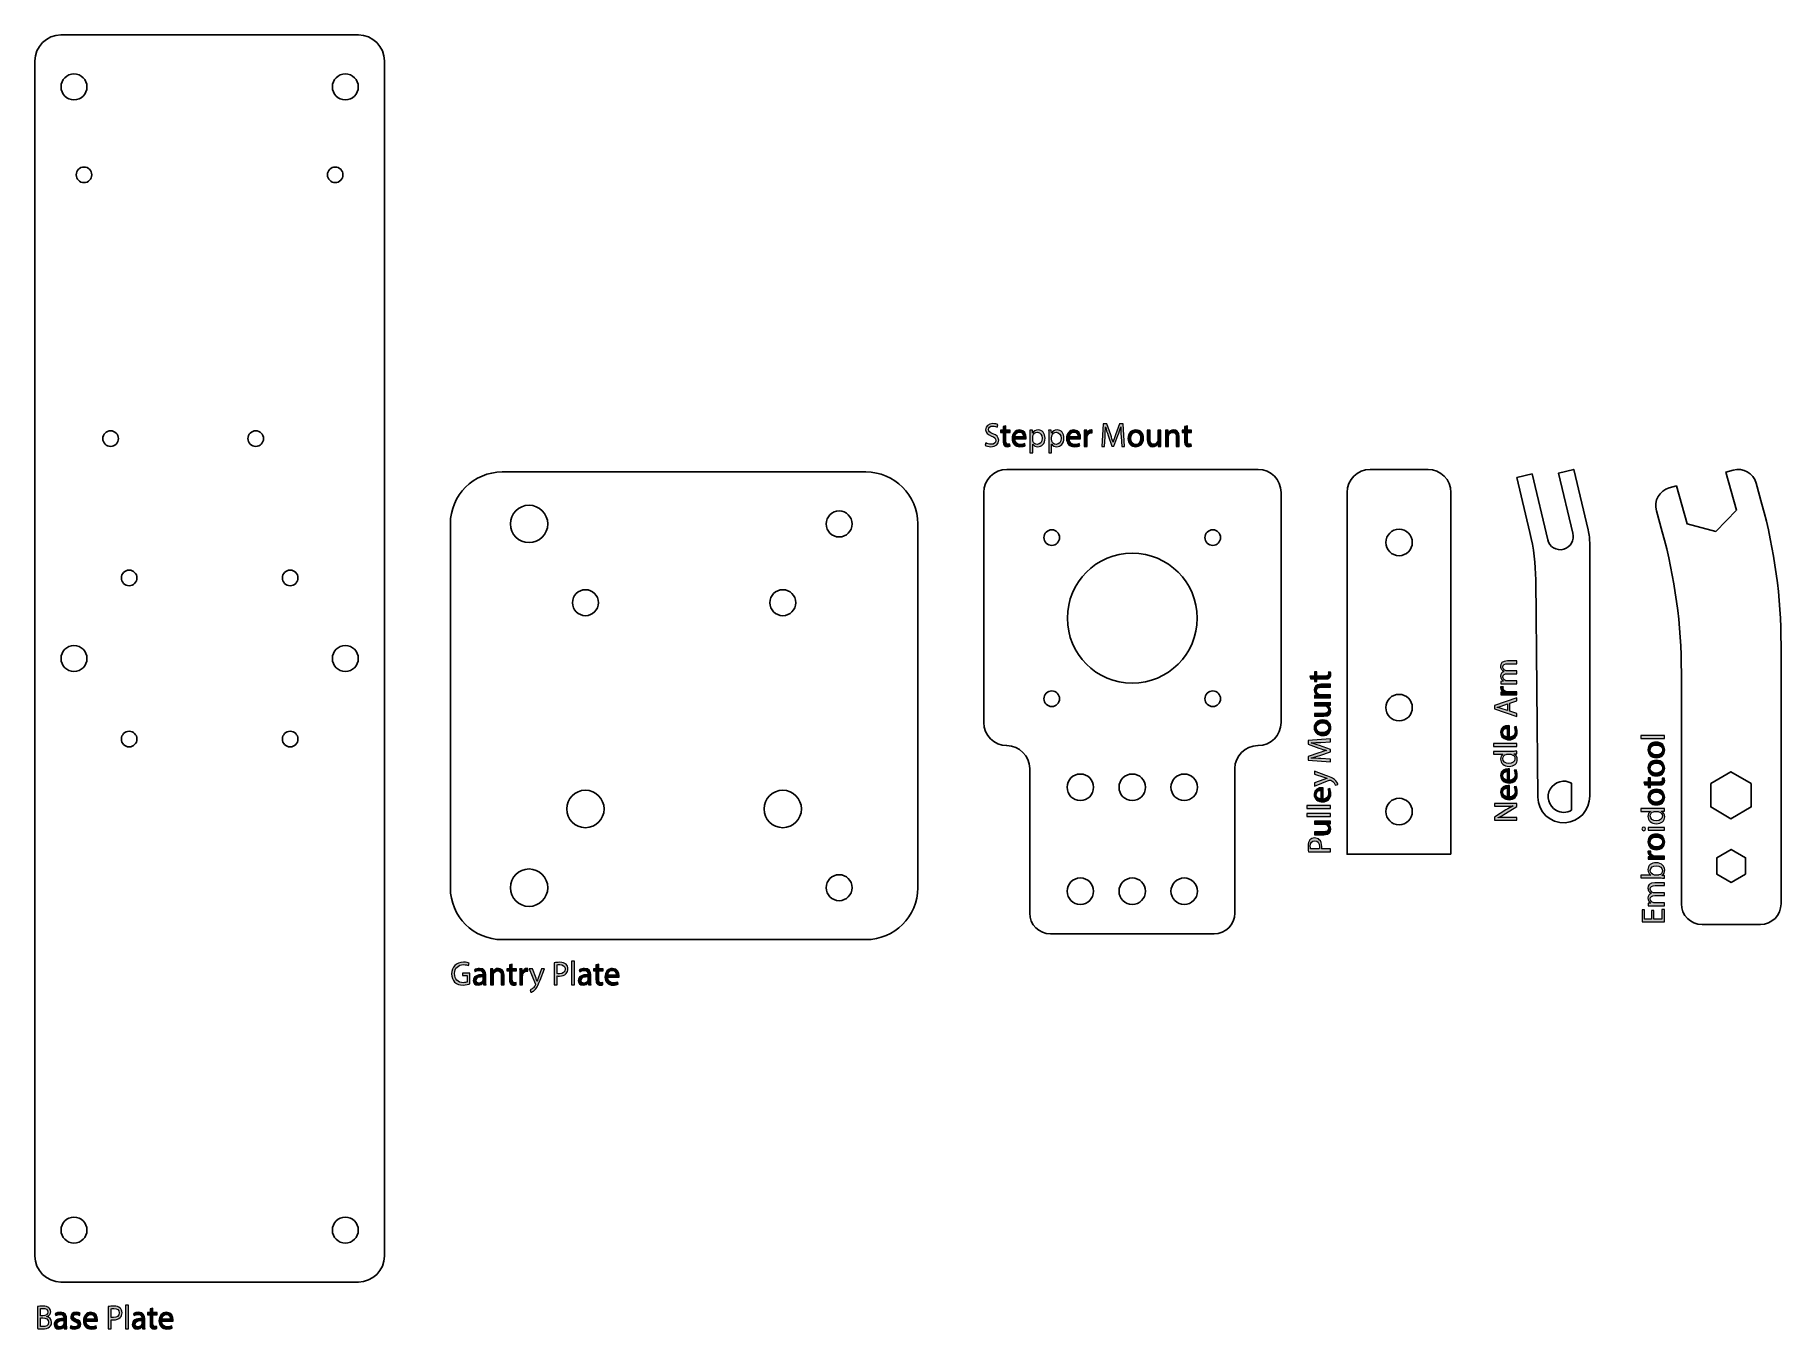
# Model space of a CAD drawing. Header units: millimetres. Extents: x 25 to 361, y -281 to -32.
import ezdxf

# ---------------------------------------------------------------- set-up
doc = ezdxf.new("R2010")
doc.units = ezdxf.units.MM
doc.header["$MEASUREMENT"] = 0
doc.layers.add('All Parts', color=7, linetype='Continuous', lineweight=0)
doc.layers.add('Text', color=7, linetype='Continuous', lineweight=0)

msp = doc.modelspace()

# ---------------------------------------------------------------- hatches: boundary and pattern name
at = {"layer": 'Text', "true_color": 0x0000ff, "transparency": 33554687}
h = msp.add_hatch(color=5, dxfattribs=at)
h.dxf.hatch_style = 2
edge = h.paths.add_edge_path()
edge.add_spline(control_points=[(208.19, -110.9), (208.43, -111.05), (208.8, -111.18), (209.18, -111.18), (209.75, -111.18), (210.08, -110.88), (210.08, -110.45), (210.08, -110.04), (209.85, -109.81), (209.27, -109.59), (208.57, -109.34), (208.13, -108.98), (208.13, -108.37), (208.13, -107.7), (208.69, -107.2), (209.53, -107.2), (209.97, -107.2), (210.29, -107.3), (210.48, -107.41), (210.48, -107.41), (210.33, -107.87), (210.33, -107.87), (210.19, -107.79), (209.9, -107.66), (209.51, -107.66), (208.92, -107.66), (208.7, -108.01), (208.7, -108.31), (208.7, -108.71), (208.96, -108.91), (209.55, -109.14), (210.28, -109.42), (210.65, -109.77), (210.65, -110.4), (210.65, -111.07), (210.16, -111.64), (209.14, -111.64), (208.73, -111.64), (208.27, -111.52), (208.04, -111.37), (208.04, -111.37), (208.19, -110.9), (208.19, -110.9)], knot_values=[0, 0, 0, 0, 1, 1, 1, 2, 2, 2, 3, 3, 3, 4, 4, 4, 5, 5, 5, 6, 6, 6, 7, 7, 7, 8, 8, 8, 9, 9, 9, 10, 10, 10, 11, 11, 11, 12, 12, 12, 13, 13, 13, 14, 14, 14, 14], degree=3, periodic=0)
h = msp.add_hatch(color=5, dxfattribs=at)
h.dxf.hatch_style = 2
edge = h.paths.add_edge_path()
edge.add_spline(control_points=[(234.22, -109.69), (234.19, -109.09), (234.15, -108.36), (234.16, -107.83), (234.16, -107.83), (234.14, -107.83), (234.14, -107.83), (233.99, -108.33), (233.81, -108.87), (233.6, -109.46), (233.6, -109.46), (232.84, -111.55), (232.84, -111.55), (232.84, -111.55), (232.42, -111.55), (232.42, -111.55), (232.42, -111.55), (231.72, -109.5), (231.72, -109.5), (231.51, -108.89), (231.34, -108.34), (231.22, -107.83), (231.22, -107.83), (231.21, -107.83), (231.21, -107.83), (231.19, -108.36), (231.16, -109.09), (231.12, -109.73), (231.12, -109.73), (231.01, -111.58), (231.01, -111.58), (231.01, -111.58), (230.48, -111.58), (230.48, -111.58), (230.48, -111.58), (230.78, -107.27), (230.78, -107.27), (230.78, -107.27), (231.49, -107.27), (231.49, -107.27), (231.49, -107.27), (232.22, -109.35), (232.22, -109.35), (232.4, -109.88), (232.55, -110.36), (232.66, -110.8), (232.66, -110.8), (232.68, -110.8), (232.68, -110.8), (232.79, -110.37), (232.94, -109.9), (233.13, -109.35), (233.13, -109.35), (233.9, -107.27), (233.9, -107.27), (233.9, -107.27), (234.61, -107.27), (234.61, -107.27), (234.61, -107.27), (234.88, -111.58), (234.88, -111.58), (234.88, -111.58), (234.33, -111.58), (234.33, -111.58), (234.33, -111.58), (234.22, -109.69), (234.22, -109.69)], knot_values=[0, 0, 0, 0, 1, 1, 1, 2, 2, 2, 3, 3, 3, 4, 4, 4, 5, 5, 5, 6, 6, 6, 7, 7, 7, 8, 8, 8, 9, 9, 9, 10, 10, 10, 11, 11, 11, 12, 12, 12, 13, 13, 13, 14, 14, 14, 15, 15, 15, 16, 16, 16, 17, 17, 17, 18, 18, 18, 19, 19, 19, 20, 20, 20, 21, 21, 21, 22, 22, 22, 22], degree=3, periodic=0)
h = msp.add_hatch(color=5, dxfattribs=at)
h.dxf.hatch_style = 2
edge = h.paths.add_edge_path()
edge.add_spline(control_points=[(212.05, -107.6), (212.05, -107.6), (212.05, -108.49), (212.05, -108.49), (212.05, -108.49), (212.86, -108.49), (212.86, -108.49), (212.86, -108.49), (212.86, -108.91), (212.86, -108.91), (212.86, -108.91), (212.05, -108.91), (212.05, -108.91), (212.05, -108.91), (212.05, -110.58), (212.05, -110.58), (212.05, -110.96), (212.16, -111.18), (212.47, -111.18), (212.62, -111.18), (212.73, -111.16), (212.8, -111.14), (212.8, -111.14), (212.83, -111.57), (212.83, -111.57), (212.72, -111.61), (212.54, -111.64), (212.33, -111.64), (212.06, -111.64), (211.85, -111.56), (211.72, -111.41), (211.56, -111.24), (211.5, -110.96), (211.5, -110.6), (211.5, -110.6), (211.5, -108.91), (211.5, -108.91), (211.5, -108.91), (211.02, -108.91), (211.02, -108.91), (211.02, -108.91), (211.02, -108.49), (211.02, -108.49), (211.02, -108.49), (211.5, -108.49), (211.5, -108.49), (211.5, -108.49), (211.5, -107.74), (211.5, -107.74), (211.5, -107.74), (212.05, -107.6), (212.05, -107.6)], knot_values=[0, 0, 0, 0, 1, 1, 1, 2, 2, 2, 3, 3, 3, 4, 4, 4, 5, 5, 5, 6, 6, 6, 7, 7, 7, 8, 8, 8, 9, 9, 9, 10, 10, 10, 11, 11, 11, 12, 12, 12, 13, 13, 13, 14, 14, 14, 15, 15, 15, 16, 16, 16, 17, 17, 17, 17], degree=3, periodic=0)
h = msp.add_hatch(color=5, dxfattribs=at)
h.dxf.hatch_style = 2
edge = h.paths.add_edge_path()
edge.add_spline(control_points=[(215.41, -109.73), (215.42, -109.37), (215.27, -108.82), (214.63, -108.82), (214.07, -108.82), (213.82, -109.34), (213.77, -109.73), (213.77, -109.73), (215.41, -109.73), (215.41, -109.73)], knot_values=[0, 0, 0, 0, 1, 1, 1, 2, 2, 2, 3, 3, 3, 3], degree=3, periodic=0)
edge = h.paths.add_edge_path()
edge.add_spline(control_points=[(213.77, -110.13), (213.78, -110.89), (214.26, -111.21), (214.83, -111.21), (215.23, -111.21), (215.47, -111.14), (215.68, -111.05), (215.68, -111.05), (215.78, -111.45), (215.78, -111.45), (215.58, -111.54), (215.24, -111.64), (214.75, -111.64), (213.8, -111.64), (213.23, -111.02), (213.23, -110.08), (213.23, -109.15), (213.78, -108.41), (214.68, -108.41), (215.69, -108.41), (215.96, -109.3), (215.96, -109.87), (215.96, -109.99), (215.94, -110.08), (215.94, -110.13), (215.94, -110.13), (213.77, -110.13), (213.77, -110.13)], knot_values=[0, 0, 0, 0, 1, 1, 1, 2, 2, 2, 3, 3, 3, 4, 4, 4, 5, 5, 5, 6, 6, 6, 7, 7, 7, 8, 8, 8, 9, 9, 9, 9], degree=3, periodic=0)
h = msp.add_hatch(color=5, dxfattribs=at)
h.dxf.hatch_style = 2
edge = h.paths.add_edge_path()
edge.add_spline(control_points=[(217.21, -110.32), (217.21, -110.4), (217.22, -110.48), (217.24, -110.55), (217.34, -110.94), (217.68, -111.21), (218.08, -111.21), (218.67, -111.21), (219.02, -110.72), (219.02, -110.01), (219.02, -109.39), (218.69, -108.86), (218.1, -108.86), (217.71, -108.86), (217.36, -109.14), (217.25, -109.56), (217.23, -109.63), (217.21, -109.71), (217.21, -109.79), (217.21, -109.79), (217.21, -110.32), (217.21, -110.32)], knot_values=[0, 0, 0, 0, 1, 1, 1, 2, 2, 2, 3, 3, 3, 4, 4, 4, 5, 5, 5, 6, 6, 6, 7, 7, 7, 7], degree=3, periodic=0)
edge = h.paths.add_edge_path()
edge.add_spline(control_points=[(216.65, -109.49), (216.65, -109.1), (216.64, -108.78), (216.63, -108.49), (216.63, -108.49), (217.13, -108.49), (217.13, -108.49), (217.13, -108.49), (217.16, -109.02), (217.16, -109.02), (217.16, -109.02), (217.17, -109.02), (217.17, -109.02), (217.4, -108.64), (217.77, -108.41), (218.27, -108.41), (219.02, -108.41), (219.58, -109.05), (219.58, -109.99), (219.58, -111.1), (218.9, -111.65), (218.18, -111.65), (217.77, -111.65), (217.41, -111.47), (217.22, -111.16), (217.22, -111.16), (217.21, -111.16), (217.21, -111.16), (217.21, -111.16), (217.21, -112.84), (217.21, -112.84), (217.21, -112.84), (216.65, -112.84), (216.65, -112.84), (216.65, -112.84), (216.65, -109.49), (216.65, -109.49)], knot_values=[0, 0, 0, 0, 1, 1, 1, 2, 2, 2, 3, 3, 3, 4, 4, 4, 5, 5, 5, 6, 6, 6, 7, 7, 7, 8, 8, 8, 9, 9, 9, 10, 10, 10, 11, 11, 11, 12, 12, 12, 12], degree=3, periodic=0)
h = msp.add_hatch(color=5, dxfattribs=at)
h.dxf.hatch_style = 2
edge = h.paths.add_edge_path()
edge.add_spline(control_points=[(220.85, -110.32), (220.85, -110.4), (220.86, -110.48), (220.87, -110.55), (220.97, -110.94), (221.31, -111.21), (221.72, -111.21), (222.31, -111.21), (222.66, -110.72), (222.66, -110.01), (222.66, -109.39), (222.33, -108.86), (221.73, -108.86), (221.35, -108.86), (220.99, -109.14), (220.89, -109.56), (220.87, -109.63), (220.85, -109.71), (220.85, -109.79), (220.85, -109.79), (220.85, -110.32), (220.85, -110.32)], knot_values=[0, 0, 0, 0, 1, 1, 1, 2, 2, 2, 3, 3, 3, 4, 4, 4, 5, 5, 5, 6, 6, 6, 7, 7, 7, 7], degree=3, periodic=0)
edge = h.paths.add_edge_path()
edge.add_spline(control_points=[(220.29, -109.49), (220.29, -109.1), (220.28, -108.78), (220.27, -108.49), (220.27, -108.49), (220.77, -108.49), (220.77, -108.49), (220.77, -108.49), (220.8, -109.02), (220.8, -109.02), (220.8, -109.02), (220.81, -109.02), (220.81, -109.02), (221.04, -108.64), (221.4, -108.41), (221.91, -108.41), (222.66, -108.41), (223.22, -109.05), (223.22, -109.99), (223.22, -111.1), (222.54, -111.65), (221.81, -111.65), (221.4, -111.65), (221.04, -111.47), (220.86, -111.16), (220.86, -111.16), (220.85, -111.16), (220.85, -111.16), (220.85, -111.16), (220.85, -112.84), (220.85, -112.84), (220.85, -112.84), (220.29, -112.84), (220.29, -112.84), (220.29, -112.84), (220.29, -109.49), (220.29, -109.49)], knot_values=[0, 0, 0, 0, 1, 1, 1, 2, 2, 2, 3, 3, 3, 4, 4, 4, 5, 5, 5, 6, 6, 6, 7, 7, 7, 8, 8, 8, 9, 9, 9, 10, 10, 10, 11, 11, 11, 12, 12, 12, 12], degree=3, periodic=0)
h = msp.add_hatch(color=5, dxfattribs=at)
h.dxf.hatch_style = 2
edge = h.paths.add_edge_path()
edge.add_spline(control_points=[(225.89, -109.73), (225.9, -109.37), (225.74, -108.82), (225.11, -108.82), (224.54, -108.82), (224.29, -109.34), (224.25, -109.73), (224.25, -109.73), (225.89, -109.73), (225.89, -109.73)], knot_values=[0, 0, 0, 0, 1, 1, 1, 2, 2, 2, 3, 3, 3, 3], degree=3, periodic=0)
edge = h.paths.add_edge_path()
edge.add_spline(control_points=[(224.24, -110.13), (224.25, -110.89), (224.74, -111.21), (225.3, -111.21), (225.7, -111.21), (225.95, -111.14), (226.16, -111.05), (226.16, -111.05), (226.25, -111.45), (226.25, -111.45), (226.06, -111.54), (225.72, -111.64), (225.22, -111.64), (224.27, -111.64), (223.7, -111.02), (223.7, -110.08), (223.7, -109.15), (224.25, -108.41), (225.15, -108.41), (226.16, -108.41), (226.43, -109.3), (226.43, -109.87), (226.43, -109.99), (226.42, -110.08), (226.41, -110.13), (226.41, -110.13), (224.24, -110.13), (224.24, -110.13)], knot_values=[0, 0, 0, 0, 1, 1, 1, 2, 2, 2, 3, 3, 3, 4, 4, 4, 5, 5, 5, 6, 6, 6, 7, 7, 7, 8, 8, 8, 9, 9, 9, 9], degree=3, periodic=0)
h = msp.add_hatch(color=5, dxfattribs=at)
h.dxf.hatch_style = 2
edge = h.paths.add_edge_path()
edge.add_spline(control_points=[(227.13, -109.45), (227.13, -109.09), (227.12, -108.77), (227.1, -108.49), (227.1, -108.49), (227.6, -108.49), (227.6, -108.49), (227.6, -108.49), (227.62, -109.09), (227.62, -109.09), (227.62, -109.09), (227.64, -109.09), (227.64, -109.09), (227.78, -108.68), (228.12, -108.41), (228.5, -108.41), (228.56, -108.41), (228.61, -108.42), (228.66, -108.43), (228.66, -108.43), (228.66, -108.96), (228.66, -108.96), (228.6, -108.95), (228.54, -108.95), (228.47, -108.95), (228.07, -108.95), (227.79, -109.25), (227.71, -109.67), (227.7, -109.74), (227.69, -109.83), (227.69, -109.93), (227.69, -109.93), (227.69, -111.58), (227.69, -111.58), (227.69, -111.58), (227.13, -111.58), (227.13, -111.58), (227.13, -111.58), (227.13, -109.45), (227.13, -109.45)], knot_values=[0, 0, 0, 0, 1, 1, 1, 2, 2, 2, 3, 3, 3, 4, 4, 4, 5, 5, 5, 6, 6, 6, 7, 7, 7, 8, 8, 8, 9, 9, 9, 10, 10, 10, 11, 11, 11, 12, 12, 12, 13, 13, 13, 13], degree=3, periodic=0)
h = msp.add_hatch(color=5, dxfattribs=at)
h.dxf.hatch_style = 2
edge = h.paths.add_edge_path()
edge.add_spline(control_points=[(236.1, -110.04), (236.1, -110.72), (236.49, -111.23), (237.04, -111.23), (237.57, -111.23), (237.98, -110.72), (237.98, -110.03), (237.98, -109.5), (237.71, -108.84), (237.05, -108.84), (236.38, -108.84), (236.1, -109.45), (236.1, -110.04)], knot_values=[0, 0, 0, 0, 1, 1, 1, 2, 2, 2, 3, 3, 3, 4, 4, 4, 4], degree=3, periodic=0)
edge = h.paths.add_edge_path()
edge.add_spline(control_points=[(238.55, -110.01), (238.55, -111.15), (237.76, -111.65), (237.01, -111.65), (236.17, -111.65), (235.53, -111.03), (235.53, -110.06), (235.53, -109.02), (236.21, -108.41), (237.06, -108.41), (237.95, -108.41), (238.55, -109.06), (238.55, -110.01)], knot_values=[0, 0, 0, 0, 1, 1, 1, 2, 2, 2, 3, 3, 3, 4, 4, 4, 4], degree=3, periodic=0)
h = msp.add_hatch(color=5, dxfattribs=at)
h.dxf.hatch_style = 2
edge = h.paths.add_edge_path()
edge.add_spline(control_points=[(241.85, -110.73), (241.85, -111.05), (241.86, -111.33), (241.87, -111.58), (241.87, -111.58), (241.38, -111.58), (241.38, -111.58), (241.38, -111.58), (241.34, -111.07), (241.34, -111.07), (241.34, -111.07), (241.33, -111.07), (241.33, -111.07), (241.18, -111.32), (240.86, -111.65), (240.31, -111.65), (239.82, -111.65), (239.24, -111.38), (239.24, -110.29), (239.24, -110.29), (239.24, -108.49), (239.24, -108.49), (239.24, -108.49), (239.8, -108.49), (239.8, -108.49), (239.8, -108.49), (239.8, -110.2), (239.8, -110.2), (239.8, -110.79), (239.98, -111.18), (240.49, -111.18), (240.87, -111.18), (241.13, -110.92), (241.24, -110.67), (241.27, -110.59), (241.29, -110.49), (241.29, -110.38), (241.29, -110.38), (241.29, -108.49), (241.29, -108.49), (241.29, -108.49), (241.85, -108.49), (241.85, -108.49), (241.85, -108.49), (241.85, -110.73), (241.85, -110.73)], knot_values=[0, 0, 0, 0, 1, 1, 1, 2, 2, 2, 3, 3, 3, 4, 4, 4, 5, 5, 5, 6, 6, 6, 7, 7, 7, 8, 8, 8, 9, 9, 9, 10, 10, 10, 11, 11, 11, 12, 12, 12, 13, 13, 13, 14, 14, 14, 15, 15, 15, 15], degree=3, periodic=0)
h = msp.add_hatch(color=5, dxfattribs=at)
h.dxf.hatch_style = 2
edge = h.paths.add_edge_path()
edge.add_spline(control_points=[(242.78, -109.32), (242.78, -109), (242.78, -108.74), (242.76, -108.49), (242.76, -108.49), (243.26, -108.49), (243.26, -108.49), (243.26, -108.49), (243.29, -109), (243.29, -109), (243.29, -109), (243.3, -109), (243.3, -109), (243.45, -108.7), (243.81, -108.41), (244.32, -108.41), (244.75, -108.41), (245.42, -108.67), (245.42, -109.73), (245.42, -109.73), (245.42, -111.58), (245.42, -111.58), (245.42, -111.58), (244.85, -111.58), (244.85, -111.58), (244.85, -111.58), (244.85, -109.8), (244.85, -109.8), (244.85, -109.3), (244.67, -108.88), (244.14, -108.88), (243.77, -108.88), (243.48, -109.14), (243.38, -109.46), (243.36, -109.53), (243.35, -109.62), (243.35, -109.72), (243.35, -109.72), (243.35, -111.58), (243.35, -111.58), (243.35, -111.58), (242.78, -111.58), (242.78, -111.58), (242.78, -111.58), (242.78, -109.32), (242.78, -109.32)], knot_values=[0, 0, 0, 0, 1, 1, 1, 2, 2, 2, 3, 3, 3, 4, 4, 4, 5, 5, 5, 6, 6, 6, 7, 7, 7, 8, 8, 8, 9, 9, 9, 10, 10, 10, 11, 11, 11, 12, 12, 12, 13, 13, 13, 14, 14, 14, 15, 15, 15, 15], degree=3, periodic=0)
h = msp.add_hatch(color=5, dxfattribs=at)
h.dxf.hatch_style = 2
edge = h.paths.add_edge_path()
edge.add_spline(control_points=[(246.98, -107.6), (246.98, -107.6), (246.98, -108.49), (246.98, -108.49), (246.98, -108.49), (247.79, -108.49), (247.79, -108.49), (247.79, -108.49), (247.79, -108.91), (247.79, -108.91), (247.79, -108.91), (246.98, -108.91), (246.98, -108.91), (246.98, -108.91), (246.98, -110.58), (246.98, -110.58), (246.98, -110.96), (247.09, -111.18), (247.4, -111.18), (247.55, -111.18), (247.66, -111.16), (247.73, -111.14), (247.73, -111.14), (247.75, -111.57), (247.75, -111.57), (247.65, -111.61), (247.47, -111.64), (247.26, -111.64), (246.99, -111.64), (246.78, -111.56), (246.65, -111.41), (246.49, -111.24), (246.43, -110.96), (246.43, -110.6), (246.43, -110.6), (246.43, -108.91), (246.43, -108.91), (246.43, -108.91), (245.95, -108.91), (245.95, -108.91), (245.95, -108.91), (245.95, -108.49), (245.95, -108.49), (245.95, -108.49), (246.43, -108.49), (246.43, -108.49), (246.43, -108.49), (246.43, -107.74), (246.43, -107.74), (246.43, -107.74), (246.98, -107.6), (246.98, -107.6)], knot_values=[0, 0, 0, 0, 1, 1, 1, 2, 2, 2, 3, 3, 3, 4, 4, 4, 5, 5, 5, 6, 6, 6, 7, 7, 7, 8, 8, 8, 9, 9, 9, 10, 10, 10, 11, 11, 11, 12, 12, 12, 13, 13, 13, 14, 14, 14, 15, 15, 15, 16, 16, 16, 17, 17, 17, 17], degree=3, periodic=0)
h = msp.add_hatch(color=5, dxfattribs=at)
h.dxf.hatch_style = 2
edge = h.paths.add_edge_path()
edge.add_spline(control_points=[(308.18, -157.26), (307.86, -157.26), (307.59, -157.27), (307.34, -157.29), (307.34, -157.29), (307.34, -156.8), (307.34, -156.8), (307.34, -156.8), (307.84, -156.77), (307.84, -156.77), (307.84, -156.77), (307.84, -156.75), (307.84, -156.75), (307.54, -156.58), (307.27, -156.29), (307.27, -155.78), (307.27, -155.36), (307.52, -155.04), (307.89, -154.9), (307.89, -154.9), (307.89, -154.89), (307.89, -154.89), (307.72, -154.8), (307.58, -154.67), (307.49, -154.55), (307.34, -154.36), (307.27, -154.16), (307.27, -153.86), (307.27, -153.45), (307.54, -152.85), (308.61, -152.85), (308.61, -152.85), (310.43, -152.85), (310.43, -152.85), (310.43, -152.85), (310.43, -153.4), (310.43, -153.4), (310.43, -153.4), (308.68, -153.4), (308.68, -153.4), (308.09, -153.4), (307.73, -153.61), (307.73, -154.07), (307.73, -154.39), (307.96, -154.64), (308.24, -154.73), (308.32, -154.76), (308.42, -154.78), (308.52, -154.78), (308.52, -154.78), (310.43, -154.78), (310.43, -154.78), (310.43, -154.78), (310.43, -155.33), (310.43, -155.33), (310.43, -155.33), (308.58, -155.33), (308.58, -155.33), (308.09, -155.33), (307.73, -155.54), (307.73, -155.97), (307.73, -156.32), (308.01, -156.58), (308.29, -156.67), (308.37, -156.7), (308.47, -156.71), (308.57, -156.71), (308.57, -156.71), (310.43, -156.71), (310.43, -156.71), (310.43, -156.71), (310.43, -157.26), (310.43, -157.26), (310.43, -157.26), (308.18, -157.26), (308.18, -157.26)], knot_values=[0, 0, 0, 0, 1, 1, 1, 2, 2, 2, 3, 3, 3, 4, 4, 4, 5, 5, 5, 6, 6, 6, 7, 7, 7, 8, 8, 8, 9, 9, 9, 10, 10, 10, 11, 11, 11, 12, 12, 12, 13, 13, 13, 14, 14, 14, 15, 15, 15, 16, 16, 16, 17, 17, 17, 18, 18, 18, 19, 19, 19, 20, 20, 20, 21, 21, 21, 22, 22, 22, 23, 23, 23, 24, 24, 24, 25, 25, 25, 25], degree=3, periodic=0)
h = msp.add_hatch(color=5, dxfattribs=at)
h.dxf.hatch_style = 2
edge = h.paths.add_edge_path()
edge.add_spline(control_points=[(270.56, -155.79), (270.56, -155.79), (271.45, -155.79), (271.45, -155.79), (271.45, -155.79), (271.45, -154.98), (271.45, -154.98), (271.45, -154.98), (271.88, -154.98), (271.88, -154.98), (271.88, -154.98), (271.88, -155.79), (271.88, -155.79), (271.88, -155.79), (273.55, -155.79), (273.55, -155.79), (273.93, -155.79), (274.15, -155.68), (274.15, -155.37), (274.15, -155.22), (274.13, -155.11), (274.11, -155.04), (274.11, -155.04), (274.53, -155.01), (274.53, -155.01), (274.58, -155.12), (274.61, -155.3), (274.61, -155.51), (274.61, -155.78), (274.52, -155.99), (274.37, -156.12), (274.21, -156.28), (273.93, -156.34), (273.57, -156.34), (273.57, -156.34), (271.88, -156.34), (271.88, -156.34), (271.88, -156.34), (271.88, -156.82), (271.88, -156.82), (271.88, -156.82), (271.45, -156.82), (271.45, -156.82), (271.45, -156.82), (271.45, -156.34), (271.45, -156.34), (271.45, -156.34), (270.71, -156.34), (270.71, -156.34), (270.71, -156.34), (270.56, -155.79), (270.56, -155.79)], knot_values=[0, 0, 0, 0, 1, 1, 1, 2, 2, 2, 3, 3, 3, 4, 4, 4, 5, 5, 5, 6, 6, 6, 7, 7, 7, 8, 8, 8, 9, 9, 9, 10, 10, 10, 11, 11, 11, 12, 12, 12, 13, 13, 13, 14, 14, 14, 15, 15, 15, 16, 16, 16, 17, 17, 17, 17], degree=3, periodic=0)
h = msp.add_hatch(color=5, dxfattribs=at)
h.dxf.hatch_style = 2
edge = h.paths.add_edge_path()
edge.add_spline(control_points=[(272.29, -159.99), (271.97, -159.99), (271.71, -159.99), (271.45, -160.01), (271.45, -160.01), (271.45, -159.51), (271.45, -159.51), (271.45, -159.51), (271.96, -159.48), (271.96, -159.48), (271.96, -159.48), (271.96, -159.47), (271.96, -159.47), (271.67, -159.32), (271.38, -158.96), (271.38, -158.45), (271.38, -158.02), (271.64, -157.35), (272.7, -157.35), (272.7, -157.35), (274.54, -157.35), (274.54, -157.35), (274.54, -157.35), (274.54, -157.92), (274.54, -157.92), (274.54, -157.92), (272.76, -157.92), (272.76, -157.92), (272.26, -157.92), (271.85, -158.1), (271.85, -158.63), (271.85, -159), (272.11, -159.29), (272.42, -159.39), (272.49, -159.41), (272.59, -159.42), (272.68, -159.42), (272.68, -159.42), (274.54, -159.42), (274.54, -159.42), (274.54, -159.42), (274.54, -159.99), (274.54, -159.99), (274.54, -159.99), (272.29, -159.99), (272.29, -159.99)], knot_values=[0, 0, 0, 0, 1, 1, 1, 2, 2, 2, 3, 3, 3, 4, 4, 4, 5, 5, 5, 6, 6, 6, 7, 7, 7, 8, 8, 8, 9, 9, 9, 10, 10, 10, 11, 11, 11, 12, 12, 12, 13, 13, 13, 14, 14, 14, 15, 15, 15, 15], degree=3, periodic=0)
h = msp.add_hatch(color=5, dxfattribs=at)
h.dxf.hatch_style = 2
edge = h.paths.add_edge_path()
edge.add_spline(control_points=[(308.3, -159.38), (307.94, -159.38), (307.63, -159.38), (307.34, -159.4), (307.34, -159.4), (307.34, -158.91), (307.34, -158.91), (307.34, -158.91), (307.95, -158.89), (307.95, -158.89), (307.95, -158.89), (307.95, -158.87), (307.95, -158.87), (307.53, -158.73), (307.27, -158.39), (307.27, -158.01), (307.27, -157.95), (307.27, -157.9), (307.29, -157.85), (307.29, -157.85), (307.82, -157.85), (307.82, -157.85), (307.8, -157.91), (307.8, -157.97), (307.8, -158.04), (307.8, -158.44), (308.1, -158.72), (308.52, -158.8), (308.6, -158.81), (308.69, -158.82), (308.78, -158.82), (308.78, -158.82), (310.43, -158.82), (310.43, -158.82), (310.43, -158.82), (310.43, -159.38), (310.43, -159.38), (310.43, -159.38), (308.3, -159.38), (308.3, -159.38)], knot_values=[0, 0, 0, 0, 1, 1, 1, 2, 2, 2, 3, 3, 3, 4, 4, 4, 5, 5, 5, 6, 6, 6, 7, 7, 7, 8, 8, 8, 9, 9, 9, 10, 10, 10, 11, 11, 11, 12, 12, 12, 13, 13, 13, 13], degree=3, periodic=0)
h = msp.add_hatch(color=5, dxfattribs=at)
h.dxf.hatch_style = 2
edge = h.paths.add_edge_path()
edge.add_spline(control_points=[(273.7, -160.92), (274.02, -160.92), (274.3, -160.91), (274.54, -160.9), (274.54, -160.9), (274.54, -161.39), (274.54, -161.39), (274.54, -161.39), (274.04, -161.43), (274.04, -161.43), (274.04, -161.43), (274.04, -161.44), (274.04, -161.44), (274.29, -161.59), (274.61, -161.91), (274.61, -162.46), (274.61, -162.95), (274.35, -163.53), (273.26, -163.53), (273.26, -163.53), (271.45, -163.53), (271.45, -163.53), (271.45, -163.53), (271.45, -162.97), (271.45, -162.97), (271.45, -162.97), (273.16, -162.97), (273.16, -162.97), (273.75, -162.97), (274.15, -162.79), (274.15, -162.28), (274.15, -161.9), (273.89, -161.64), (273.64, -161.53), (273.55, -161.5), (273.45, -161.48), (273.35, -161.48), (273.35, -161.48), (271.45, -161.48), (271.45, -161.48), (271.45, -161.48), (271.45, -160.92), (271.45, -160.92), (271.45, -160.92), (273.7, -160.92), (273.7, -160.92)], knot_values=[0, 0, 0, 0, 1, 1, 1, 2, 2, 2, 3, 3, 3, 4, 4, 4, 5, 5, 5, 6, 6, 6, 7, 7, 7, 8, 8, 8, 9, 9, 9, 10, 10, 10, 11, 11, 11, 12, 12, 12, 13, 13, 13, 14, 14, 14, 15, 15, 15, 15], degree=3, periodic=0)
h = msp.add_hatch(color=5, dxfattribs=at)
h.dxf.hatch_style = 2
edge = h.paths.add_edge_path()
edge.add_spline(control_points=[(308.64, -161.14), (308.64, -161.14), (307.4, -161.56), (307.4, -161.56), (307.12, -161.66), (306.87, -161.72), (306.62, -161.79), (306.62, -161.79), (306.62, -161.8), (306.62, -161.8), (306.87, -161.86), (307.13, -161.93), (307.4, -162.02), (307.4, -162.02), (308.64, -162.44), (308.64, -162.44), (308.64, -162.44), (308.64, -161.14), (308.64, -161.14)], knot_values=[0, 0, 0, 0, 1, 1, 1, 2, 2, 2, 3, 3, 3, 4, 4, 4, 5, 5, 5, 6, 6, 6, 6], degree=3, periodic=0)
edge = h.paths.add_edge_path()
edge.add_spline(control_points=[(309.08, -162.55), (309.08, -162.55), (310.43, -163), (310.43, -163), (310.43, -163), (310.43, -163.58), (310.43, -163.58), (310.43, -163.58), (306.12, -162.11), (306.12, -162.11), (306.12, -162.11), (306.12, -161.44), (306.12, -161.44), (306.12, -161.44), (310.43, -159.97), (310.43, -159.97), (310.43, -159.97), (310.43, -160.57), (310.43, -160.57), (310.43, -160.57), (309.08, -161.03), (309.08, -161.03), (309.08, -161.03), (309.08, -162.55), (309.08, -162.55)], knot_values=[0, 0, 0, 0, 1, 1, 1, 2, 2, 2, 3, 3, 3, 4, 4, 4, 5, 5, 5, 6, 6, 6, 7, 7, 7, 8, 8, 8, 8], degree=3, periodic=0)
h = msp.add_hatch(color=5, dxfattribs=at)
h.dxf.hatch_style = 2
edge = h.paths.add_edge_path()
edge.add_spline(control_points=[(273, -166.67), (273.68, -166.67), (274.19, -166.28), (274.19, -165.73), (274.19, -165.2), (273.69, -164.79), (272.99, -164.79), (272.47, -164.79), (271.8, -165.06), (271.8, -165.72), (271.8, -166.39), (272.42, -166.67), (273, -166.67)], knot_values=[0, 0, 0, 0, 1, 1, 1, 2, 2, 2, 3, 3, 3, 4, 4, 4, 4], degree=3, periodic=0)
edge = h.paths.add_edge_path()
edge.add_spline(control_points=[(272.97, -164.22), (274.12, -164.22), (274.61, -165.01), (274.61, -165.76), (274.61, -166.6), (274, -167.24), (273.02, -167.24), (271.99, -167.24), (271.38, -166.56), (271.38, -165.71), (271.38, -164.82), (272.03, -164.22), (272.97, -164.22)], knot_values=[0, 0, 0, 0, 1, 1, 1, 2, 2, 2, 3, 3, 3, 4, 4, 4, 4], degree=3, periodic=0)
h = msp.add_hatch(color=5, dxfattribs=at)
h.dxf.hatch_style = 2
edge = h.paths.add_edge_path()
edge.add_spline(control_points=[(272.65, -168.55), (272.05, -168.58), (271.33, -168.62), (270.79, -168.61), (270.79, -168.61), (270.79, -168.63), (270.79, -168.63), (271.3, -168.78), (271.83, -168.96), (272.43, -169.17), (272.43, -169.17), (274.52, -169.93), (274.52, -169.93), (274.52, -169.93), (274.52, -170.35), (274.52, -170.35), (274.52, -170.35), (272.47, -171.05), (272.47, -171.05), (271.86, -171.26), (271.3, -171.43), (270.79, -171.55), (270.79, -171.55), (270.79, -171.56), (270.79, -171.56), (271.33, -171.58), (272.05, -171.61), (272.7, -171.65), (272.7, -171.65), (274.54, -171.76), (274.54, -171.76), (274.54, -171.76), (274.54, -172.29), (274.54, -172.29), (274.54, -172.29), (270.24, -171.99), (270.24, -171.99), (270.24, -171.99), (270.24, -171.28), (270.24, -171.28), (270.24, -171.28), (272.32, -170.55), (272.32, -170.55), (272.85, -170.37), (273.32, -170.22), (273.77, -170.11), (273.77, -170.11), (273.77, -170.09), (273.77, -170.09), (273.34, -169.98), (272.86, -169.83), (272.32, -169.64), (272.32, -169.64), (270.24, -168.87), (270.24, -168.87), (270.24, -168.87), (270.24, -168.16), (270.24, -168.16), (270.24, -168.16), (274.54, -167.89), (274.54, -167.89), (274.54, -167.89), (274.54, -168.44), (274.54, -168.44), (274.54, -168.44), (272.65, -168.55), (272.65, -168.55)], knot_values=[0, 0, 0, 0, 1, 1, 1, 2, 2, 2, 3, 3, 3, 4, 4, 4, 5, 5, 5, 6, 6, 6, 7, 7, 7, 8, 8, 8, 9, 9, 9, 10, 10, 10, 11, 11, 11, 12, 12, 12, 13, 13, 13, 14, 14, 14, 15, 15, 15, 16, 16, 16, 17, 17, 17, 18, 18, 18, 19, 19, 19, 20, 20, 20, 21, 21, 21, 22, 22, 22, 22], degree=3, periodic=0)
h = msp.add_hatch(color=5, dxfattribs=at)
h.dxf.hatch_style = 2
edge = h.paths.add_edge_path()
edge.add_spline(control_points=[(308.58, -165.87), (308.23, -165.86), (307.67, -166.01), (307.67, -166.65), (307.67, -167.21), (308.19, -167.46), (308.58, -167.51), (308.58, -167.51), (308.58, -165.87), (308.58, -165.87)], knot_values=[0, 0, 0, 0, 1, 1, 1, 2, 2, 2, 3, 3, 3, 3], degree=3, periodic=0)
edge = h.paths.add_edge_path()
edge.add_spline(control_points=[(308.99, -167.51), (309.75, -167.5), (310.06, -167.02), (310.06, -166.45), (310.06, -166.05), (309.99, -165.81), (309.9, -165.6), (309.9, -165.6), (310.3, -165.5), (310.3, -165.5), (310.39, -165.7), (310.49, -166.04), (310.49, -166.53), (310.49, -167.48), (309.87, -168.05), (308.94, -168.05), (308, -168.05), (307.27, -167.5), (307.27, -166.6), (307.27, -165.59), (308.16, -165.32), (308.72, -165.32), (308.84, -165.32), (308.93, -165.34), (308.99, -165.34), (308.99, -165.34), (308.99, -167.51), (308.99, -167.51)], knot_values=[0, 0, 0, 0, 1, 1, 1, 2, 2, 2, 3, 3, 3, 4, 4, 4, 5, 5, 5, 6, 6, 6, 7, 7, 7, 8, 8, 8, 9, 9, 9, 9], degree=3, periodic=0)
h = msp.add_hatch(color=5, dxfattribs=at)
h.dxf.hatch_style = 2
edge = h.paths.add_edge_path()
edge.add_spline(control_points=[(334.28, -167.77), (334.28, -167.77), (334.28, -167.2), (334.28, -167.2), (334.28, -167.2), (338.81, -167.2), (338.81, -167.2), (338.81, -167.2), (338.81, -167.77), (338.81, -167.77), (338.81, -167.77), (334.28, -167.77), (334.28, -167.77)], knot_values=[0, 0, 0, 0, 1, 1, 1, 2, 2, 2, 3, 3, 3, 4, 4, 4, 4], degree=3, periodic=0)
h = msp.add_hatch(color=5, dxfattribs=at)
h.dxf.hatch_style = 2
edge = h.paths.add_edge_path()
edge.add_spline(control_points=[(305.89, -169.34), (305.89, -169.34), (305.89, -168.77), (305.89, -168.77), (305.89, -168.77), (310.43, -168.77), (310.43, -168.77), (310.43, -168.77), (310.43, -169.34), (310.43, -169.34), (310.43, -169.34), (305.89, -169.34), (305.89, -169.34)], knot_values=[0, 0, 0, 0, 1, 1, 1, 2, 2, 2, 3, 3, 3, 4, 4, 4, 4], degree=3, periodic=0)
h = msp.add_hatch(color=5, dxfattribs=at)
h.dxf.hatch_style = 2
edge = h.paths.add_edge_path()
edge.add_spline(control_points=[(308.6, -170.83), (308.53, -170.83), (308.43, -170.84), (308.36, -170.86), (308, -170.94), (307.71, -171.25), (307.71, -171.67), (307.71, -172.25), (308.22, -172.6), (308.9, -172.6), (309.53, -172.6), (310.05, -172.29), (310.05, -171.68), (310.05, -171.3), (309.8, -170.96), (309.38, -170.86), (309.3, -170.84), (309.22, -170.83), (309.13, -170.83), (309.13, -170.83), (308.6, -170.83), (308.6, -170.83)], knot_values=[0, 0, 0, 0, 1, 1, 1, 2, 2, 2, 3, 3, 3, 4, 4, 4, 5, 5, 5, 6, 6, 6, 7, 7, 7, 7], degree=3, periodic=0)
edge = h.paths.add_edge_path()
edge.add_spline(control_points=[(305.89, -170.27), (305.89, -170.27), (309.63, -170.27), (309.63, -170.27), (309.91, -170.27), (310.22, -170.26), (310.43, -170.24), (310.43, -170.24), (310.43, -170.75), (310.43, -170.75), (310.43, -170.75), (309.89, -170.77), (309.89, -170.77), (309.89, -170.77), (309.89, -170.79), (309.89, -170.79), (310.24, -170.96), (310.5, -171.34), (310.5, -171.84), (310.5, -172.59), (309.87, -173.16), (308.93, -173.16), (307.9, -173.17), (307.27, -172.53), (307.27, -171.78), (307.27, -171.3), (307.49, -170.98), (307.74, -170.84), (307.74, -170.84), (307.74, -170.83), (307.74, -170.83), (307.74, -170.83), (305.89, -170.83), (305.89, -170.83), (305.89, -170.83), (305.89, -170.27), (305.89, -170.27)], knot_values=[0, 0, 0, 0, 1, 1, 1, 2, 2, 2, 3, 3, 3, 4, 4, 4, 5, 5, 5, 6, 6, 6, 7, 7, 7, 8, 8, 8, 9, 9, 9, 10, 10, 10, 11, 11, 11, 12, 12, 12, 12], degree=3, periodic=0)
h = msp.add_hatch(color=5, dxfattribs=at)
h.dxf.hatch_style = 2
edge = h.paths.add_edge_path()
edge.add_spline(control_points=[(337.27, -170.93), (337.95, -170.93), (338.46, -170.54), (338.46, -169.99), (338.46, -169.45), (337.96, -169.05), (337.26, -169.05), (336.74, -169.05), (336.07, -169.31), (336.07, -169.98), (336.07, -170.64), (336.69, -170.93), (337.27, -170.93)], knot_values=[0, 0, 0, 0, 1, 1, 1, 2, 2, 2, 3, 3, 3, 4, 4, 4, 4], degree=3, periodic=0)
edge = h.paths.add_edge_path()
edge.add_spline(control_points=[(337.24, -168.48), (338.38, -168.48), (338.88, -169.27), (338.88, -170.02), (338.88, -170.85), (338.27, -171.5), (337.29, -171.5), (336.26, -171.5), (335.65, -170.82), (335.65, -169.96), (335.65, -169.08), (336.3, -168.48), (337.24, -168.48)], knot_values=[0, 0, 0, 0, 1, 1, 1, 2, 2, 2, 3, 3, 3, 4, 4, 4, 4], degree=3, periodic=0)
h = msp.add_hatch(color=5, dxfattribs=at)
h.dxf.hatch_style = 2
edge = h.paths.add_edge_path()
edge.add_spline(control_points=[(271.45, -176.36), (271.45, -176.36), (273.28, -175.68), (273.28, -175.68), (273.48, -175.61), (273.73, -175.53), (273.91, -175.48), (273.91, -175.48), (273.91, -175.47), (273.91, -175.47), (273.73, -175.41), (273.49, -175.35), (273.27, -175.27), (273.27, -175.27), (271.45, -174.66), (271.45, -174.66), (271.45, -174.66), (271.45, -174.06), (271.45, -174.06), (271.45, -174.06), (273.66, -174.91), (273.66, -174.91), (274.72, -175.31), (275.26, -175.58), (275.59, -175.97), (275.83, -176.24), (275.93, -176.52), (275.96, -176.66), (275.96, -176.66), (275.48, -176.8), (275.48, -176.8), (275.44, -176.66), (275.35, -176.47), (275.21, -176.3), (275.09, -176.15), (274.87, -175.96), (274.58, -175.83), (274.52, -175.81), (274.48, -175.79), (274.45, -175.79), (274.42, -175.79), (274.37, -175.8), (274.3, -175.83), (274.3, -175.83), (271.45, -176.97), (271.45, -176.97), (271.45, -176.97), (271.45, -176.36), (271.45, -176.36)], knot_values=[0, 0, 0, 0, 1, 1, 1, 2, 2, 2, 3, 3, 3, 4, 4, 4, 5, 5, 5, 6, 6, 6, 7, 7, 7, 8, 8, 8, 9, 9, 9, 10, 10, 10, 11, 11, 11, 12, 12, 12, 13, 13, 13, 14, 14, 14, 15, 15, 15, 16, 16, 16, 16], degree=3, periodic=0)
h = msp.add_hatch(color=5, dxfattribs=at)
h.dxf.hatch_style = 2
edge = h.paths.add_edge_path()
edge.add_spline(control_points=[(308.58, -174.18), (308.23, -174.17), (307.67, -174.33), (307.67, -174.96), (307.67, -175.53), (308.19, -175.78), (308.58, -175.82), (308.58, -175.82), (308.58, -174.18), (308.58, -174.18)], knot_values=[0, 0, 0, 0, 1, 1, 1, 2, 2, 2, 3, 3, 3, 3], degree=3, periodic=0)
edge = h.paths.add_edge_path()
edge.add_spline(control_points=[(308.99, -175.83), (309.75, -175.82), (310.06, -175.33), (310.06, -174.77), (310.06, -174.37), (309.99, -174.12), (309.9, -173.91), (309.9, -173.91), (310.3, -173.82), (310.3, -173.82), (310.39, -174.01), (310.49, -174.35), (310.49, -174.85), (310.49, -175.8), (309.87, -176.37), (308.94, -176.37), (308, -176.37), (307.27, -175.82), (307.27, -174.92), (307.27, -173.91), (308.16, -173.64), (308.72, -173.64), (308.84, -173.64), (308.93, -173.65), (308.99, -173.66), (308.99, -173.66), (308.99, -175.83), (308.99, -175.83)], knot_values=[0, 0, 0, 0, 1, 1, 1, 2, 2, 2, 3, 3, 3, 4, 4, 4, 5, 5, 5, 6, 6, 6, 7, 7, 7, 8, 8, 8, 9, 9, 9, 9], degree=3, periodic=0)
h = msp.add_hatch(color=5, dxfattribs=at)
h.dxf.hatch_style = 2
edge = h.paths.add_edge_path()
edge.add_spline(control_points=[(337.27, -174.44), (337.95, -174.44), (338.46, -174.05), (338.46, -173.5), (338.46, -172.96), (337.96, -172.56), (337.26, -172.56), (336.74, -172.56), (336.07, -172.82), (336.07, -173.49), (336.07, -174.15), (336.69, -174.44), (337.27, -174.44)], knot_values=[0, 0, 0, 0, 1, 1, 1, 2, 2, 2, 3, 3, 3, 4, 4, 4, 4], degree=3, periodic=0)
edge = h.paths.add_edge_path()
edge.add_spline(control_points=[(337.24, -171.99), (338.38, -171.99), (338.88, -172.78), (338.88, -173.52), (338.88, -174.36), (338.27, -175.01), (337.29, -175.01), (336.26, -175.01), (335.65, -174.33), (335.65, -173.47), (335.65, -172.59), (336.3, -171.99), (337.24, -171.99)], knot_values=[0, 0, 0, 0, 1, 1, 1, 2, 2, 2, 3, 3, 3, 4, 4, 4, 4], degree=3, periodic=0)
h = msp.add_hatch(color=5, dxfattribs=at)
h.dxf.hatch_style = 2
edge = h.paths.add_edge_path()
edge.add_spline(control_points=[(272.7, -177.8), (272.34, -177.79), (271.78, -177.95), (271.78, -178.58), (271.78, -179.15), (272.31, -179.4), (272.7, -179.44), (272.7, -179.44), (272.7, -177.8), (272.7, -177.8)], knot_values=[0, 0, 0, 0, 1, 1, 1, 2, 2, 2, 3, 3, 3, 3], degree=3, periodic=0)
edge = h.paths.add_edge_path()
edge.add_spline(control_points=[(273.1, -179.45), (273.86, -179.44), (274.17, -178.95), (274.17, -178.39), (274.17, -177.99), (274.1, -177.74), (274.01, -177.53), (274.01, -177.53), (274.42, -177.44), (274.42, -177.44), (274.51, -177.63), (274.61, -177.97), (274.61, -178.47), (274.61, -179.42), (273.98, -179.99), (273.05, -179.99), (272.12, -179.99), (271.38, -179.44), (271.38, -178.54), (271.38, -177.53), (272.27, -177.26), (272.84, -177.26), (272.95, -177.26), (273.04, -177.27), (273.1, -177.28), (273.1, -177.28), (273.1, -179.45), (273.1, -179.45)], knot_values=[0, 0, 0, 0, 1, 1, 1, 2, 2, 2, 3, 3, 3, 4, 4, 4, 5, 5, 5, 6, 6, 6, 7, 7, 7, 8, 8, 8, 9, 9, 9, 9], degree=3, periodic=0)
h = msp.add_hatch(color=5, dxfattribs=at)
h.dxf.hatch_style = 2
edge = h.paths.add_edge_path()
edge.add_spline(control_points=[(308.58, -177.38), (308.23, -177.38), (307.67, -177.53), (307.67, -178.16), (307.67, -178.73), (308.19, -178.98), (308.58, -179.03), (308.58, -179.03), (308.58, -177.38), (308.58, -177.38)], knot_values=[0, 0, 0, 0, 1, 1, 1, 2, 2, 2, 3, 3, 3, 3], degree=3, periodic=0)
edge = h.paths.add_edge_path()
edge.add_spline(control_points=[(308.99, -179.03), (309.75, -179.02), (310.06, -178.53), (310.06, -177.97), (310.06, -177.57), (309.99, -177.33), (309.9, -177.11), (309.9, -177.11), (310.3, -177.02), (310.3, -177.02), (310.39, -177.22), (310.49, -177.56), (310.49, -178.05), (310.49, -179), (309.87, -179.57), (308.94, -179.57), (308, -179.57), (307.27, -179.02), (307.27, -178.12), (307.27, -177.11), (308.16, -176.84), (308.72, -176.84), (308.84, -176.84), (308.93, -176.85), (308.99, -176.86), (308.99, -176.86), (308.99, -179.03), (308.99, -179.03)], knot_values=[0, 0, 0, 0, 1, 1, 1, 2, 2, 2, 3, 3, 3, 4, 4, 4, 5, 5, 5, 6, 6, 6, 7, 7, 7, 8, 8, 8, 9, 9, 9, 9], degree=3, periodic=0)
h = msp.add_hatch(color=5, dxfattribs=at)
h.dxf.hatch_style = 2
edge = h.paths.add_edge_path()
edge.add_spline(control_points=[(334.83, -176.18), (334.83, -176.18), (335.72, -176.18), (335.72, -176.18), (335.72, -176.18), (335.72, -175.38), (335.72, -175.38), (335.72, -175.38), (336.15, -175.38), (336.15, -175.38), (336.15, -175.38), (336.15, -176.18), (336.15, -176.18), (336.15, -176.18), (337.82, -176.18), (337.82, -176.18), (338.2, -176.18), (338.42, -176.08), (338.42, -175.76), (338.42, -175.62), (338.4, -175.51), (338.38, -175.44), (338.38, -175.44), (338.8, -175.41), (338.8, -175.41), (338.84, -175.52), (338.88, -175.69), (338.88, -175.91), (338.88, -176.17), (338.79, -176.38), (338.64, -176.52), (338.47, -176.68), (338.2, -176.73), (337.84, -176.73), (337.84, -176.73), (336.15, -176.73), (336.15, -176.73), (336.15, -176.73), (336.15, -177.21), (336.15, -177.21), (336.15, -177.21), (335.72, -177.21), (335.72, -177.21), (335.72, -177.21), (335.72, -176.73), (335.72, -176.73), (335.72, -176.73), (334.98, -176.73), (334.98, -176.73), (334.98, -176.73), (334.83, -176.18), (334.83, -176.18)], knot_values=[0, 0, 0, 0, 1, 1, 1, 2, 2, 2, 3, 3, 3, 4, 4, 4, 5, 5, 5, 6, 6, 6, 7, 7, 7, 8, 8, 8, 9, 9, 9, 10, 10, 10, 11, 11, 11, 12, 12, 12, 13, 13, 13, 14, 14, 14, 15, 15, 15, 16, 16, 16, 17, 17, 17, 17], degree=3, periodic=0)
h = msp.add_hatch(color=5, dxfattribs=at)
h.dxf.hatch_style = 2
edge = h.paths.add_edge_path()
edge.add_spline(control_points=[(337.27, -180.02), (337.95, -180.02), (338.46, -179.63), (338.46, -179.09), (338.46, -178.55), (337.96, -178.15), (337.26, -178.15), (336.74, -178.15), (336.07, -178.41), (336.07, -179.07), (336.07, -179.74), (336.69, -180.02), (337.27, -180.02)], knot_values=[0, 0, 0, 0, 1, 1, 1, 2, 2, 2, 3, 3, 3, 4, 4, 4, 4], degree=3, periodic=0)
edge = h.paths.add_edge_path()
edge.add_spline(control_points=[(337.24, -177.57), (338.38, -177.57), (338.88, -178.36), (338.88, -179.11), (338.88, -179.95), (338.27, -180.59), (337.29, -180.59), (336.26, -180.59), (335.65, -179.92), (335.65, -179.06), (335.65, -178.17), (336.3, -177.57), (337.24, -177.57)], knot_values=[0, 0, 0, 0, 1, 1, 1, 2, 2, 2, 3, 3, 3, 4, 4, 4, 4], degree=3, periodic=0)
h = msp.add_hatch(color=5, dxfattribs=at)
h.dxf.hatch_style = 2
edge = h.paths.add_edge_path()
edge.add_spline(control_points=[(270.01, -181.27), (270.01, -181.27), (270.01, -180.71), (270.01, -180.71), (270.01, -180.71), (274.54, -180.71), (274.54, -180.71), (274.54, -180.71), (274.54, -181.27), (274.54, -181.27), (274.54, -181.27), (270.01, -181.27), (270.01, -181.27)], knot_values=[0, 0, 0, 0, 1, 1, 1, 2, 2, 2, 3, 3, 3, 4, 4, 4, 4], degree=3, periodic=0)
h = msp.add_hatch(color=5, dxfattribs=at)
h.dxf.hatch_style = 2
edge = h.paths.add_edge_path()
edge.add_spline(control_points=[(310.43, -183.53), (310.43, -183.53), (306.12, -183.53), (306.12, -183.53), (306.12, -183.53), (306.12, -182.92), (306.12, -182.92), (306.12, -182.92), (308.3, -181.54), (308.3, -181.54), (308.81, -181.22), (309.26, -180.97), (309.7, -180.77), (309.7, -180.77), (309.7, -180.76), (309.7, -180.76), (309.12, -180.81), (308.6, -180.82), (307.93, -180.82), (307.93, -180.82), (306.12, -180.82), (306.12, -180.82), (306.12, -180.82), (306.12, -180.3), (306.12, -180.3), (306.12, -180.3), (310.43, -180.3), (310.43, -180.3), (310.43, -180.3), (310.43, -180.86), (310.43, -180.86), (310.43, -180.86), (308.25, -182.23), (308.25, -182.23), (307.77, -182.53), (307.27, -182.82), (306.81, -183.03), (306.81, -183.03), (306.81, -183.05), (306.81, -183.05), (307.36, -183.02), (307.88, -183.01), (308.59, -183.01), (308.59, -183.01), (310.43, -183.01), (310.43, -183.01), (310.43, -183.01), (310.43, -183.53), (310.43, -183.53)], knot_values=[0, 0, 0, 0, 1, 1, 1, 2, 2, 2, 3, 3, 3, 4, 4, 4, 5, 5, 5, 6, 6, 6, 7, 7, 7, 8, 8, 8, 9, 9, 9, 10, 10, 10, 11, 11, 11, 12, 12, 12, 13, 13, 13, 14, 14, 14, 15, 15, 15, 16, 16, 16, 16], degree=3, periodic=0)
h = msp.add_hatch(color=5, dxfattribs=at)
h.dxf.hatch_style = 2
edge = h.paths.add_edge_path()
edge.add_spline(control_points=[(336.98, -181.87), (336.91, -181.87), (336.81, -181.87), (336.74, -181.89), (336.38, -181.97), (336.09, -182.28), (336.09, -182.7), (336.09, -183.28), (336.6, -183.63), (337.29, -183.63), (337.91, -183.63), (338.43, -183.32), (338.43, -182.72), (338.43, -182.34), (338.18, -181.99), (337.76, -181.89), (337.68, -181.87), (337.61, -181.87), (337.52, -181.87), (337.52, -181.87), (336.98, -181.87), (336.98, -181.87)], knot_values=[0, 0, 0, 0, 1, 1, 1, 2, 2, 2, 3, 3, 3, 4, 4, 4, 5, 5, 5, 6, 6, 6, 7, 7, 7, 7], degree=3, periodic=0)
edge = h.paths.add_edge_path()
edge.add_spline(control_points=[(334.28, -181.3), (334.28, -181.3), (338.01, -181.3), (338.01, -181.3), (338.29, -181.3), (338.6, -181.3), (338.81, -181.28), (338.81, -181.28), (338.81, -181.78), (338.81, -181.78), (338.81, -181.78), (338.28, -181.81), (338.28, -181.81), (338.28, -181.81), (338.28, -181.82), (338.28, -181.82), (338.62, -181.99), (338.88, -182.37), (338.88, -182.88), (338.88, -183.62), (338.25, -184.2), (337.31, -184.2), (336.28, -184.2), (335.65, -183.57), (335.65, -182.81), (335.65, -182.34), (335.87, -182.02), (336.12, -181.88), (336.12, -181.88), (336.12, -181.87), (336.12, -181.87), (336.12, -181.87), (334.28, -181.87), (334.28, -181.87), (334.28, -181.87), (334.28, -181.3), (334.28, -181.3)], knot_values=[0, 0, 0, 0, 1, 1, 1, 2, 2, 2, 3, 3, 3, 4, 4, 4, 5, 5, 5, 6, 6, 6, 7, 7, 7, 8, 8, 8, 9, 9, 9, 10, 10, 10, 11, 11, 11, 12, 12, 12, 12], degree=3, periodic=0)
h = msp.add_hatch(color=5, dxfattribs=at)
h.dxf.hatch_style = 2
edge = h.paths.add_edge_path()
edge.add_spline(control_points=[(270.01, -182.78), (270.01, -182.78), (270.01, -182.22), (270.01, -182.22), (270.01, -182.22), (274.54, -182.22), (274.54, -182.22), (274.54, -182.22), (274.54, -182.78), (274.54, -182.78), (274.54, -182.78), (270.01, -182.78), (270.01, -182.78)], knot_values=[0, 0, 0, 0, 1, 1, 1, 2, 2, 2, 3, 3, 3, 4, 4, 4, 4], degree=3, periodic=0)
h = msp.add_hatch(color=5, dxfattribs=at)
h.dxf.hatch_style = 2
edge = h.paths.add_edge_path()
edge.add_spline(control_points=[(273.7, -183.71), (274.02, -183.71), (274.3, -183.71), (274.54, -183.69), (274.54, -183.69), (274.54, -184.19), (274.54, -184.19), (274.54, -184.19), (274.04, -184.22), (274.04, -184.22), (274.04, -184.22), (274.04, -184.23), (274.04, -184.23), (274.29, -184.38), (274.61, -184.7), (274.61, -185.25), (274.61, -185.74), (274.35, -186.32), (273.26, -186.32), (273.26, -186.32), (271.45, -186.32), (271.45, -186.32), (271.45, -186.32), (271.45, -185.76), (271.45, -185.76), (271.45, -185.76), (273.16, -185.76), (273.16, -185.76), (273.75, -185.76), (274.15, -185.58), (274.15, -185.07), (274.15, -184.69), (273.89, -184.43), (273.64, -184.33), (273.55, -184.29), (273.45, -184.28), (273.35, -184.28), (273.35, -184.28), (271.45, -184.28), (271.45, -184.28), (271.45, -184.28), (271.45, -183.71), (271.45, -183.71), (271.45, -183.71), (273.7, -183.71), (273.7, -183.71)], knot_values=[0, 0, 0, 0, 1, 1, 1, 2, 2, 2, 3, 3, 3, 4, 4, 4, 5, 5, 5, 6, 6, 6, 7, 7, 7, 8, 8, 8, 9, 9, 9, 10, 10, 10, 11, 11, 11, 12, 12, 12, 13, 13, 13, 14, 14, 14, 15, 15, 15, 15], degree=3, periodic=0)
h = msp.add_hatch(color=5, dxfattribs=at)
h.dxf.hatch_style = 2
edge = h.paths.add_edge_path()
edge.add_spline(control_points=[(338.81, -185.47), (338.81, -185.47), (335.72, -185.47), (335.72, -185.47), (335.72, -185.47), (335.72, -184.91), (335.72, -184.91), (335.72, -184.91), (338.81, -184.91), (338.81, -184.91), (338.81, -184.91), (338.81, -185.47), (338.81, -185.47)], knot_values=[0, 0, 0, 0, 1, 1, 1, 2, 2, 2, 3, 3, 3, 4, 4, 4, 4], degree=3, periodic=0)
edge = h.paths.add_edge_path()
edge.add_spline(control_points=[(334.85, -184.84), (335.04, -184.84), (335.2, -184.98), (335.2, -185.2), (335.2, -185.4), (335.04, -185.54), (334.85, -185.54), (334.65, -185.54), (334.5, -185.39), (334.5, -185.19), (334.5, -184.98), (334.65, -184.84), (334.85, -184.84)], knot_values=[0, 0, 0, 0, 1, 1, 1, 2, 2, 2, 3, 3, 3, 4, 4, 4, 4], degree=3, periodic=0)
h = msp.add_hatch(color=5, dxfattribs=at)
h.dxf.hatch_style = 2
edge = h.paths.add_edge_path()
edge.add_spline(control_points=[(272.37, -189.03), (272.4, -188.91), (272.41, -188.76), (272.41, -188.57), (272.41, -187.9), (272.08, -187.49), (271.49, -187.49), (270.92, -187.49), (270.65, -187.89), (270.65, -188.51), (270.65, -188.75), (270.67, -188.93), (270.69, -189.03), (270.69, -189.03), (272.37, -189.03), (272.37, -189.03)], knot_values=[0, 0, 0, 0, 1, 1, 1, 2, 2, 2, 3, 3, 3, 4, 4, 4, 5, 5, 5, 5], degree=3, periodic=0)
edge = h.paths.add_edge_path()
edge.add_spline(control_points=[(270.29, -189.59), (270.24, -189.32), (270.21, -188.97), (270.21, -188.52), (270.21, -187.97), (270.33, -187.57), (270.56, -187.31), (270.77, -187.07), (271.08, -186.93), (271.46, -186.93), (271.85, -186.93), (272.16, -187.05), (272.38, -187.27), (272.7, -187.56), (272.86, -188.04), (272.86, -188.58), (272.86, -188.75), (272.85, -188.9), (272.82, -189.03), (272.82, -189.03), (274.54, -189.03), (274.54, -189.03), (274.54, -189.03), (274.54, -189.59), (274.54, -189.59), (274.54, -189.59), (270.29, -189.59), (270.29, -189.59)], knot_values=[0, 0, 0, 0, 1, 1, 1, 2, 2, 2, 3, 3, 3, 4, 4, 4, 5, 5, 5, 6, 6, 6, 7, 7, 7, 8, 8, 8, 9, 9, 9, 9], degree=3, periodic=0)
h = msp.add_hatch(color=5, dxfattribs=at)
h.dxf.hatch_style = 2
edge = h.paths.add_edge_path()
edge.add_spline(control_points=[(337.27, -188.63), (337.95, -188.63), (338.46, -188.24), (338.46, -187.7), (338.46, -187.16), (337.96, -186.76), (337.26, -186.76), (336.74, -186.76), (336.07, -187.02), (336.07, -187.68), (336.07, -188.35), (336.69, -188.63), (337.27, -188.63)], knot_values=[0, 0, 0, 0, 1, 1, 1, 2, 2, 2, 3, 3, 3, 4, 4, 4, 4], degree=3, periodic=0)
edge = h.paths.add_edge_path()
edge.add_spline(control_points=[(337.24, -186.18), (338.38, -186.18), (338.88, -186.97), (338.88, -187.72), (338.88, -188.56), (338.27, -189.2), (337.29, -189.2), (336.26, -189.2), (335.65, -188.53), (335.65, -187.67), (335.65, -186.78), (336.3, -186.18), (337.24, -186.18)], knot_values=[0, 0, 0, 0, 1, 1, 1, 2, 2, 2, 3, 3, 3, 4, 4, 4, 4], degree=3, periodic=0)
h = msp.add_hatch(color=5, dxfattribs=at)
h.dxf.hatch_style = 2
edge = h.paths.add_edge_path()
edge.add_spline(control_points=[(336.69, -191.01), (336.32, -191.01), (336.01, -191.01), (335.72, -191.03), (335.72, -191.03), (335.72, -190.54), (335.72, -190.54), (335.72, -190.54), (336.33, -190.52), (336.33, -190.52), (336.33, -190.52), (336.33, -190.49), (336.33, -190.49), (335.91, -190.35), (335.65, -190.01), (335.65, -189.64), (335.65, -189.57), (335.66, -189.53), (335.67, -189.48), (335.67, -189.48), (336.2, -189.48), (336.2, -189.48), (336.19, -189.54), (336.18, -189.59), (336.18, -189.67), (336.18, -190.07), (336.48, -190.35), (336.9, -190.42), (336.98, -190.44), (337.07, -190.45), (337.16, -190.45), (337.16, -190.45), (338.81, -190.45), (338.81, -190.45), (338.81, -190.45), (338.81, -191.01), (338.81, -191.01), (338.81, -191.01), (336.69, -191.01), (336.69, -191.01)], knot_values=[0, 0, 0, 0, 1, 1, 1, 2, 2, 2, 3, 3, 3, 4, 4, 4, 5, 5, 5, 6, 6, 6, 7, 7, 7, 8, 8, 8, 9, 9, 9, 10, 10, 10, 11, 11, 11, 12, 12, 12, 13, 13, 13, 13], degree=3, periodic=0)
h = msp.add_hatch(color=5, dxfattribs=at)
h.dxf.hatch_style = 2
edge = h.paths.add_edge_path()
edge.add_spline(control_points=[(337.57, -194.09), (337.64, -194.09), (337.71, -194.07), (337.78, -194.06), (338.17, -193.95), (338.44, -193.63), (338.44, -193.22), (338.44, -192.63), (337.96, -192.28), (337.25, -192.28), (336.63, -192.28), (336.1, -192.6), (336.1, -193.2), (336.1, -193.58), (336.36, -193.94), (336.79, -194.05), (336.85, -194.07), (336.93, -194.09), (337.02, -194.09), (337.02, -194.09), (337.57, -194.09), (337.57, -194.09)], knot_values=[0, 0, 0, 0, 1, 1, 1, 2, 2, 2, 3, 3, 3, 4, 4, 4, 5, 5, 5, 6, 6, 6, 7, 7, 7, 7], degree=3, periodic=0)
edge = h.paths.add_edge_path()
edge.add_spline(control_points=[(338.81, -194.67), (338.6, -194.65), (338.29, -194.64), (338.01, -194.64), (338.01, -194.64), (334.28, -194.64), (334.28, -194.64), (334.28, -194.64), (334.28, -194.09), (334.28, -194.09), (334.28, -194.09), (336.22, -194.09), (336.22, -194.09), (336.22, -194.09), (336.22, -194.07), (336.22, -194.07), (335.87, -193.88), (335.65, -193.52), (335.65, -193.02), (335.65, -192.25), (336.29, -191.71), (337.23, -191.72), (338.33, -191.72), (338.88, -192.41), (338.88, -193.1), (338.88, -193.55), (338.71, -193.91), (338.3, -194.14), (338.3, -194.14), (338.3, -194.16), (338.3, -194.16), (338.3, -194.16), (338.81, -194.18), (338.81, -194.18), (338.81, -194.18), (338.81, -194.67), (338.81, -194.67)], knot_values=[0, 0, 0, 0, 1, 1, 1, 2, 2, 2, 3, 3, 3, 4, 4, 4, 5, 5, 5, 6, 6, 6, 7, 7, 7, 8, 8, 8, 9, 9, 9, 10, 10, 10, 11, 11, 11, 12, 12, 12, 12], degree=3, periodic=0)
h = msp.add_hatch(color=5, dxfattribs=at)
h.dxf.hatch_style = 2
edge = h.paths.add_edge_path()
edge.add_spline(control_points=[(336.56, -199.97), (336.24, -199.97), (335.98, -199.98), (335.72, -200), (335.72, -200), (335.72, -199.51), (335.72, -199.51), (335.72, -199.51), (336.22, -199.48), (336.22, -199.48), (336.22, -199.48), (336.22, -199.46), (336.22, -199.46), (335.92, -199.29), (335.65, -199), (335.65, -198.49), (335.65, -198.07), (335.91, -197.75), (336.27, -197.61), (336.27, -197.61), (336.27, -197.6), (336.27, -197.6), (336.1, -197.51), (335.96, -197.38), (335.87, -197.26), (335.73, -197.07), (335.65, -196.87), (335.65, -196.57), (335.65, -196.16), (335.92, -195.56), (336.99, -195.56), (336.99, -195.56), (338.81, -195.56), (338.81, -195.56), (338.81, -195.56), (338.81, -196.11), (338.81, -196.11), (338.81, -196.11), (337.06, -196.11), (337.06, -196.11), (336.47, -196.11), (336.11, -196.32), (336.11, -196.78), (336.11, -197.1), (336.35, -197.35), (336.62, -197.44), (336.7, -197.47), (336.8, -197.49), (336.9, -197.49), (336.9, -197.49), (338.81, -197.49), (338.81, -197.49), (338.81, -197.49), (338.81, -198.04), (338.81, -198.04), (338.81, -198.04), (336.96, -198.04), (336.96, -198.04), (336.47, -198.04), (336.11, -198.25), (336.11, -198.68), (336.11, -199.03), (336.39, -199.29), (336.67, -199.38), (336.76, -199.41), (336.85, -199.42), (336.95, -199.42), (336.95, -199.42), (338.81, -199.42), (338.81, -199.42), (338.81, -199.42), (338.81, -199.97), (338.81, -199.97), (338.81, -199.97), (336.56, -199.97), (336.56, -199.97)], knot_values=[0, 0, 0, 0, 1, 1, 1, 2, 2, 2, 3, 3, 3, 4, 4, 4, 5, 5, 5, 6, 6, 6, 7, 7, 7, 8, 8, 8, 9, 9, 9, 10, 10, 10, 11, 11, 11, 12, 12, 12, 13, 13, 13, 14, 14, 14, 15, 15, 15, 16, 16, 16, 17, 17, 17, 18, 18, 18, 19, 19, 19, 20, 20, 20, 21, 21, 21, 22, 22, 22, 23, 23, 23, 24, 24, 24, 25, 25, 25, 25], degree=3, periodic=0)
h = msp.add_hatch(color=5, dxfattribs=at)
h.dxf.hatch_style = 2
edge = h.paths.add_edge_path()
edge.add_spline(control_points=[(336.79, -200.87), (336.79, -200.87), (336.79, -202.54), (336.79, -202.54), (336.79, -202.54), (338.35, -202.54), (338.35, -202.54), (338.35, -202.54), (338.35, -200.68), (338.35, -200.68), (338.35, -200.68), (338.81, -200.68), (338.81, -200.68), (338.81, -200.68), (338.81, -203.1), (338.81, -203.1), (338.81, -203.1), (334.51, -203.1), (334.51, -203.1), (334.51, -203.1), (334.51, -200.77), (334.51, -200.77), (334.51, -200.77), (334.97, -200.77), (334.97, -200.77), (334.97, -200.77), (334.97, -202.54), (334.97, -202.54), (334.97, -202.54), (336.33, -202.54), (336.33, -202.54), (336.33, -202.54), (336.33, -200.87), (336.33, -200.87), (336.33, -200.87), (336.79, -200.87), (336.79, -200.87)], knot_values=[0, 0, 0, 0, 1, 1, 1, 2, 2, 2, 3, 3, 3, 4, 4, 4, 5, 5, 5, 6, 6, 6, 7, 7, 7, 8, 8, 8, 9, 9, 9, 10, 10, 10, 11, 11, 11, 12, 12, 12, 12], degree=3, periodic=0)
h = msp.add_hatch(color=5, dxfattribs=at)
h.dxf.hatch_style = 2
edge = h.paths.add_edge_path()
edge.add_spline(control_points=[(108.84, -215.01), (108.59, -215.1), (108.1, -215.25), (107.52, -215.25), (106.87, -215.25), (106.33, -215.08), (105.91, -214.68), (105.54, -214.32), (105.31, -213.75), (105.31, -213.08), (105.31, -211.79), (106.19, -210.85), (107.64, -210.85), (108.14, -210.85), (108.53, -210.96), (108.71, -211.05), (108.71, -211.05), (108.58, -211.5), (108.58, -211.5), (108.35, -211.4), (108.06, -211.32), (107.63, -211.32), (106.58, -211.32), (105.89, -211.97), (105.89, -213.05), (105.89, -214.14), (106.55, -214.79), (107.56, -214.79), (107.92, -214.79), (108.17, -214.74), (108.3, -214.67), (108.3, -214.67), (108.3, -213.39), (108.3, -213.39), (108.3, -213.39), (107.42, -213.39), (107.42, -213.39), (107.42, -213.39), (107.42, -212.94), (107.42, -212.94), (107.42, -212.94), (108.84, -212.94), (108.84, -212.94), (108.84, -212.94), (108.84, -215.01), (108.84, -215.01)], knot_values=[0, 0, 0, 0, 1, 1, 1, 2, 2, 2, 3, 3, 3, 4, 4, 4, 5, 5, 5, 6, 6, 6, 7, 7, 7, 8, 8, 8, 9, 9, 9, 10, 10, 10, 11, 11, 11, 12, 12, 12, 13, 13, 13, 14, 14, 14, 15, 15, 15, 15], degree=3, periodic=0)
h = msp.add_hatch(color=5, dxfattribs=at)
h.dxf.hatch_style = 2
edge = h.paths.add_edge_path()
edge.add_spline(control_points=[(117, -211.22), (117, -211.22), (117, -212.11), (117, -212.11), (117, -212.11), (117.81, -212.11), (117.81, -212.11), (117.81, -212.11), (117.81, -212.54), (117.81, -212.54), (117.81, -212.54), (117, -212.54), (117, -212.54), (117, -212.54), (117, -214.21), (117, -214.21), (117, -214.59), (117.11, -214.81), (117.42, -214.81), (117.57, -214.81), (117.68, -214.79), (117.75, -214.77), (117.75, -214.77), (117.78, -215.19), (117.78, -215.19), (117.67, -215.24), (117.49, -215.27), (117.28, -215.27), (117.02, -215.27), (116.8, -215.18), (116.67, -215.03), (116.51, -214.87), (116.45, -214.59), (116.45, -214.23), (116.45, -214.23), (116.45, -212.54), (116.45, -212.54), (116.45, -212.54), (115.97, -212.54), (115.97, -212.54), (115.97, -212.54), (115.97, -212.11), (115.97, -212.11), (115.97, -212.11), (116.45, -212.11), (116.45, -212.11), (116.45, -212.11), (116.45, -211.37), (116.45, -211.37), (116.45, -211.37), (117, -211.22), (117, -211.22)], knot_values=[0, 0, 0, 0, 1, 1, 1, 2, 2, 2, 3, 3, 3, 4, 4, 4, 5, 5, 5, 6, 6, 6, 7, 7, 7, 8, 8, 8, 9, 9, 9, 10, 10, 10, 11, 11, 11, 12, 12, 12, 13, 13, 13, 14, 14, 14, 15, 15, 15, 16, 16, 16, 17, 17, 17, 17], degree=3, periodic=0)
h = msp.add_hatch(color=5, dxfattribs=at)
h.dxf.hatch_style = 2
edge = h.paths.add_edge_path()
edge.add_spline(control_points=[(125.63, -213.03), (125.75, -213.06), (125.91, -213.07), (126.09, -213.07), (126.76, -213.07), (127.17, -212.74), (127.17, -212.15), (127.17, -211.58), (126.77, -211.31), (126.16, -211.31), (125.91, -211.31), (125.73, -211.33), (125.63, -211.35), (125.63, -211.35), (125.63, -213.03), (125.63, -213.03)], knot_values=[0, 0, 0, 0, 1, 1, 1, 2, 2, 2, 3, 3, 3, 4, 4, 4, 5, 5, 5, 5], degree=3, periodic=0)
edge = h.paths.add_edge_path()
edge.add_spline(control_points=[(125.08, -210.95), (125.34, -210.9), (125.7, -210.87), (126.14, -210.87), (126.69, -210.87), (127.09, -210.99), (127.35, -211.22), (127.59, -211.43), (127.73, -211.74), (127.73, -212.12), (127.73, -212.51), (127.61, -212.82), (127.39, -213.04), (127.1, -213.36), (126.62, -213.52), (126.08, -213.52), (125.91, -213.52), (125.76, -213.51), (125.63, -213.48), (125.63, -213.48), (125.63, -215.2), (125.63, -215.2), (125.63, -215.2), (125.08, -215.2), (125.08, -215.2), (125.08, -215.2), (125.08, -210.95), (125.08, -210.95)], knot_values=[0, 0, 0, 0, 1, 1, 1, 2, 2, 2, 3, 3, 3, 4, 4, 4, 5, 5, 5, 6, 6, 6, 7, 7, 7, 8, 8, 8, 9, 9, 9, 9], degree=3, periodic=0)
h = msp.add_hatch(color=5, dxfattribs=at)
h.dxf.hatch_style = 2
edge = h.paths.add_edge_path()
edge.add_spline(control_points=[(128.42, -210.67), (128.42, -210.67), (128.99, -210.67), (128.99, -210.67), (128.99, -210.67), (128.99, -215.2), (128.99, -215.2), (128.99, -215.2), (128.42, -215.2), (128.42, -215.2), (128.42, -215.2), (128.42, -210.67), (128.42, -210.67)], knot_values=[0, 0, 0, 0, 1, 1, 1, 2, 2, 2, 3, 3, 3, 4, 4, 4, 4], degree=3, periodic=0)
h = msp.add_hatch(color=5, dxfattribs=at)
h.dxf.hatch_style = 2
edge = h.paths.add_edge_path()
edge.add_spline(control_points=[(133.67, -211.22), (133.67, -211.22), (133.67, -212.11), (133.67, -212.11), (133.67, -212.11), (134.47, -212.11), (134.47, -212.11), (134.47, -212.11), (134.47, -212.54), (134.47, -212.54), (134.47, -212.54), (133.67, -212.54), (133.67, -212.54), (133.67, -212.54), (133.67, -214.21), (133.67, -214.21), (133.67, -214.59), (133.77, -214.81), (134.09, -214.81), (134.23, -214.81), (134.34, -214.79), (134.41, -214.77), (134.41, -214.77), (134.44, -215.19), (134.44, -215.19), (134.33, -215.24), (134.16, -215.27), (133.94, -215.27), (133.68, -215.27), (133.47, -215.18), (133.33, -215.03), (133.17, -214.87), (133.12, -214.59), (133.12, -214.23), (133.12, -214.23), (133.12, -212.54), (133.12, -212.54), (133.12, -212.54), (132.64, -212.54), (132.64, -212.54), (132.64, -212.54), (132.64, -212.11), (132.64, -212.11), (132.64, -212.11), (133.12, -212.11), (133.12, -212.11), (133.12, -212.11), (133.12, -211.37), (133.12, -211.37), (133.12, -211.37), (133.67, -211.22), (133.67, -211.22)], knot_values=[0, 0, 0, 0, 1, 1, 1, 2, 2, 2, 3, 3, 3, 4, 4, 4, 5, 5, 5, 6, 6, 6, 7, 7, 7, 8, 8, 8, 9, 9, 9, 10, 10, 10, 11, 11, 11, 12, 12, 12, 13, 13, 13, 14, 14, 14, 15, 15, 15, 16, 16, 16, 17, 17, 17, 17], degree=3, periodic=0)
h = msp.add_hatch(color=5, dxfattribs=at)
h.dxf.hatch_style = 2
edge = h.paths.add_edge_path()
edge.add_spline(control_points=[(111.35, -213.63), (110.74, -213.61), (110.04, -213.72), (110.04, -214.32), (110.04, -214.69), (110.29, -214.86), (110.57, -214.86), (110.98, -214.86), (111.23, -214.6), (111.32, -214.34), (111.34, -214.28), (111.35, -214.22), (111.35, -214.16), (111.35, -214.16), (111.35, -213.63), (111.35, -213.63)], knot_values=[0, 0, 0, 0, 1, 1, 1, 2, 2, 2, 3, 3, 3, 4, 4, 4, 5, 5, 5, 5], degree=3, periodic=0)
edge = h.paths.add_edge_path()
edge.add_spline(control_points=[(111.44, -215.2), (111.44, -215.2), (111.39, -214.81), (111.39, -214.81), (111.39, -214.81), (111.37, -214.81), (111.37, -214.81), (111.2, -215.06), (110.87, -215.27), (110.43, -215.27), (109.8, -215.27), (109.48, -214.83), (109.48, -214.39), (109.48, -213.64), (110.14, -213.23), (111.34, -213.24), (111.34, -213.24), (111.34, -213.17), (111.34, -213.17), (111.34, -212.92), (111.27, -212.46), (110.64, -212.46), (110.35, -212.46), (110.05, -212.55), (109.83, -212.69), (109.83, -212.69), (109.7, -212.32), (109.7, -212.32), (109.96, -212.15), (110.33, -212.04), (110.72, -212.04), (111.67, -212.04), (111.9, -212.69), (111.9, -213.31), (111.9, -213.31), (111.9, -214.46), (111.9, -214.46), (111.9, -214.73), (111.91, -214.99), (111.95, -215.2), (111.95, -215.2), (111.44, -215.2), (111.44, -215.2)], knot_values=[0, 0, 0, 0, 1, 1, 1, 2, 2, 2, 3, 3, 3, 4, 4, 4, 5, 5, 5, 6, 6, 6, 7, 7, 7, 8, 8, 8, 9, 9, 9, 10, 10, 10, 11, 11, 11, 12, 12, 12, 13, 13, 13, 14, 14, 14, 14], degree=3, periodic=0)
h = msp.add_hatch(color=5, dxfattribs=at)
h.dxf.hatch_style = 2
edge = h.paths.add_edge_path()
edge.add_spline(control_points=[(112.8, -212.95), (112.8, -212.63), (112.8, -212.37), (112.78, -212.11), (112.78, -212.11), (113.28, -212.11), (113.28, -212.11), (113.28, -212.11), (113.31, -212.62), (113.31, -212.62), (113.31, -212.62), (113.32, -212.62), (113.32, -212.62), (113.47, -212.33), (113.83, -212.04), (114.34, -212.04), (114.77, -212.04), (115.44, -212.3), (115.44, -213.36), (115.44, -213.36), (115.44, -215.2), (115.44, -215.2), (115.44, -215.2), (114.87, -215.2), (114.87, -215.2), (114.87, -215.2), (114.87, -213.42), (114.87, -213.42), (114.87, -212.92), (114.69, -212.51), (114.16, -212.51), (113.79, -212.51), (113.5, -212.77), (113.4, -213.08), (113.38, -213.15), (113.37, -213.25), (113.37, -213.34), (113.37, -213.34), (113.37, -215.2), (113.37, -215.2), (113.37, -215.2), (112.8, -215.2), (112.8, -215.2), (112.8, -215.2), (112.8, -212.95), (112.8, -212.95)], knot_values=[0, 0, 0, 0, 1, 1, 1, 2, 2, 2, 3, 3, 3, 4, 4, 4, 5, 5, 5, 6, 6, 6, 7, 7, 7, 8, 8, 8, 9, 9, 9, 10, 10, 10, 11, 11, 11, 12, 12, 12, 13, 13, 13, 14, 14, 14, 15, 15, 15, 15], degree=3, periodic=0)
h = msp.add_hatch(color=5, dxfattribs=at)
h.dxf.hatch_style = 2
edge = h.paths.add_edge_path()
edge.add_spline(control_points=[(118.44, -213.08), (118.44, -212.71), (118.43, -212.4), (118.42, -212.11), (118.42, -212.11), (118.91, -212.11), (118.91, -212.11), (118.91, -212.11), (118.93, -212.72), (118.93, -212.72), (118.93, -212.72), (118.95, -212.72), (118.95, -212.72), (119.09, -212.3), (119.43, -212.04), (119.81, -212.04), (119.87, -212.04), (119.92, -212.05), (119.97, -212.06), (119.97, -212.06), (119.97, -212.59), (119.97, -212.59), (119.91, -212.58), (119.85, -212.57), (119.78, -212.57), (119.38, -212.57), (119.1, -212.87), (119.02, -213.29), (119.01, -213.37), (119, -213.46), (119, -213.56), (119, -213.56), (119, -215.2), (119, -215.2), (119, -215.2), (118.44, -215.2), (118.44, -215.2), (118.44, -215.2), (118.44, -213.08), (118.44, -213.08)], knot_values=[0, 0, 0, 0, 1, 1, 1, 2, 2, 2, 3, 3, 3, 4, 4, 4, 5, 5, 5, 6, 6, 6, 7, 7, 7, 8, 8, 8, 9, 9, 9, 10, 10, 10, 11, 11, 11, 12, 12, 12, 13, 13, 13, 13], degree=3, periodic=0)
h = msp.add_hatch(color=5, dxfattribs=at)
h.dxf.hatch_style = 2
edge = h.paths.add_edge_path()
edge.add_spline(control_points=[(120.9, -212.11), (120.9, -212.11), (121.57, -213.94), (121.57, -213.94), (121.64, -214.14), (121.72, -214.39), (121.77, -214.57), (121.77, -214.57), (121.78, -214.57), (121.78, -214.57), (121.84, -214.39), (121.91, -214.15), (121.98, -213.93), (121.98, -213.93), (122.6, -212.11), (122.6, -212.11), (122.6, -212.11), (123.19, -212.11), (123.19, -212.11), (123.19, -212.11), (122.35, -214.32), (122.35, -214.32), (121.94, -215.38), (121.67, -215.92), (121.29, -216.25), (121.01, -216.49), (120.74, -216.59), (120.6, -216.62), (120.6, -216.62), (120.45, -216.14), (120.45, -216.14), (120.6, -216.1), (120.78, -216.01), (120.95, -215.87), (121.1, -215.75), (121.29, -215.53), (121.42, -215.24), (121.44, -215.18), (121.46, -215.14), (121.46, -215.11), (121.46, -215.08), (121.45, -215.03), (121.43, -214.96), (121.43, -214.96), (120.28, -212.11), (120.28, -212.11), (120.28, -212.11), (120.9, -212.11), (120.9, -212.11)], knot_values=[0, 0, 0, 0, 1, 1, 1, 2, 2, 2, 3, 3, 3, 4, 4, 4, 5, 5, 5, 6, 6, 6, 7, 7, 7, 8, 8, 8, 9, 9, 9, 10, 10, 10, 11, 11, 11, 12, 12, 12, 13, 13, 13, 14, 14, 14, 15, 15, 15, 16, 16, 16, 16], degree=3, periodic=0)
h = msp.add_hatch(color=5, dxfattribs=at)
h.dxf.hatch_style = 2
edge = h.paths.add_edge_path()
edge.add_spline(control_points=[(131.56, -213.63), (130.95, -213.61), (130.25, -213.72), (130.25, -214.32), (130.25, -214.69), (130.5, -214.86), (130.78, -214.86), (131.19, -214.86), (131.44, -214.6), (131.53, -214.34), (131.55, -214.28), (131.56, -214.22), (131.56, -214.16), (131.56, -214.16), (131.56, -213.63), (131.56, -213.63)], knot_values=[0, 0, 0, 0, 1, 1, 1, 2, 2, 2, 3, 3, 3, 4, 4, 4, 5, 5, 5, 5], degree=3, periodic=0)
edge = h.paths.add_edge_path()
edge.add_spline(control_points=[(131.65, -215.2), (131.65, -215.2), (131.6, -214.81), (131.6, -214.81), (131.6, -214.81), (131.58, -214.81), (131.58, -214.81), (131.41, -215.06), (131.08, -215.27), (130.64, -215.27), (130.01, -215.27), (129.69, -214.83), (129.69, -214.39), (129.69, -213.64), (130.35, -213.23), (131.55, -213.24), (131.55, -213.24), (131.55, -213.17), (131.55, -213.17), (131.55, -212.92), (131.48, -212.46), (130.85, -212.46), (130.56, -212.46), (130.26, -212.55), (130.04, -212.69), (130.04, -212.69), (129.91, -212.32), (129.91, -212.32), (130.17, -212.15), (130.54, -212.04), (130.93, -212.04), (131.88, -212.04), (132.11, -212.69), (132.11, -213.31), (132.11, -213.31), (132.11, -214.46), (132.11, -214.46), (132.11, -214.73), (132.12, -214.99), (132.16, -215.2), (132.16, -215.2), (131.65, -215.2), (131.65, -215.2)], knot_values=[0, 0, 0, 0, 1, 1, 1, 2, 2, 2, 3, 3, 3, 4, 4, 4, 5, 5, 5, 6, 6, 6, 7, 7, 7, 8, 8, 8, 9, 9, 9, 10, 10, 10, 11, 11, 11, 12, 12, 12, 13, 13, 13, 14, 14, 14, 14], degree=3, periodic=0)
h = msp.add_hatch(color=5, dxfattribs=at)
h.dxf.hatch_style = 2
edge = h.paths.add_edge_path()
edge.add_spline(control_points=[(137.03, -213.36), (137.03, -213), (136.88, -212.44), (136.25, -212.44), (135.68, -212.44), (135.43, -212.97), (135.39, -213.36), (135.39, -213.36), (137.03, -213.36), (137.03, -213.36)], knot_values=[0, 0, 0, 0, 1, 1, 1, 2, 2, 2, 3, 3, 3, 3], degree=3, periodic=0)
edge = h.paths.add_edge_path()
edge.add_spline(control_points=[(135.38, -213.76), (135.39, -214.52), (135.88, -214.83), (136.44, -214.83), (136.84, -214.83), (137.08, -214.76), (137.3, -214.67), (137.3, -214.67), (137.39, -215.08), (137.39, -215.08), (137.19, -215.17), (136.85, -215.27), (136.36, -215.27), (135.41, -215.27), (134.84, -214.64), (134.84, -213.71), (134.84, -212.78), (135.39, -212.04), (136.29, -212.04), (137.3, -212.04), (137.57, -212.93), (137.57, -213.5), (137.57, -213.61), (137.56, -213.7), (137.55, -213.76), (137.55, -213.76), (135.38, -213.76), (135.38, -213.76)], knot_values=[0, 0, 0, 0, 1, 1, 1, 2, 2, 2, 3, 3, 3, 4, 4, 4, 5, 5, 5, 6, 6, 6, 7, 7, 7, 8, 8, 8, 9, 9, 9, 9], degree=3, periodic=0)
h = msp.add_hatch(color=5, dxfattribs=at)
h.dxf.hatch_style = 2
edge = h.paths.add_edge_path()
edge.add_spline(control_points=[(26.14, -280.96), (26.25, -280.98), (26.41, -280.98), (26.6, -280.98), (27.18, -280.98), (27.71, -280.77), (27.71, -280.15), (27.71, -279.56), (27.21, -279.31), (26.6, -279.31), (26.6, -279.31), (26.14, -279.31), (26.14, -279.31), (26.14, -279.31), (26.14, -280.96), (26.14, -280.96)], knot_values=[0, 0, 0, 0, 1, 1, 1, 2, 2, 2, 3, 3, 3, 4, 4, 4, 5, 5, 5, 5], degree=3, periodic=0)
edge = h.paths.add_edge_path()
edge.add_spline(control_points=[(26.14, -278.89), (26.14, -278.89), (26.64, -278.89), (26.64, -278.89), (27.23, -278.89), (27.58, -278.59), (27.58, -278.17), (27.58, -277.67), (27.19, -277.47), (26.63, -277.47), (26.37, -277.47), (26.23, -277.49), (26.14, -277.51), (26.14, -277.51), (26.14, -278.89), (26.14, -278.89)], knot_values=[0, 0, 0, 0, 1, 1, 1, 2, 2, 2, 3, 3, 3, 4, 4, 4, 5, 5, 5, 5], degree=3, periodic=0)
edge = h.paths.add_edge_path()
edge.add_spline(control_points=[(25.58, -277.13), (25.83, -277.08), (26.21, -277.04), (26.6, -277.04), (27.15, -277.04), (27.51, -277.14), (27.78, -277.35), (28, -277.52), (28.14, -277.78), (28.14, -278.11), (28.14, -278.53), (27.86, -278.89), (27.41, -279.06), (27.41, -279.06), (27.41, -279.07), (27.41, -279.07), (27.82, -279.17), (28.3, -279.51), (28.3, -280.15), (28.3, -280.52), (28.15, -280.8), (27.93, -281.01), (27.63, -281.29), (27.15, -281.42), (26.45, -281.42), (26.06, -281.42), (25.77, -281.39), (25.58, -281.37), (25.58, -281.37), (25.58, -277.13), (25.58, -277.13)], knot_values=[0, 0, 0, 0, 1, 1, 1, 2, 2, 2, 3, 3, 3, 4, 4, 4, 5, 5, 5, 6, 6, 6, 7, 7, 7, 8, 8, 8, 9, 9, 9, 10, 10, 10, 10], degree=3, periodic=0)
h = msp.add_hatch(color=5, dxfattribs=at)
h.dxf.hatch_style = 2
edge = h.paths.add_edge_path()
edge.add_spline(control_points=[(30.66, -279.8), (30.04, -279.79), (29.35, -279.9), (29.35, -280.5), (29.35, -280.86), (29.59, -281.03), (29.88, -281.03), (30.28, -281.03), (30.54, -280.78), (30.62, -280.52), (30.64, -280.46), (30.66, -280.39), (30.66, -280.34), (30.66, -280.34), (30.66, -279.8), (30.66, -279.8)], knot_values=[0, 0, 0, 0, 1, 1, 1, 2, 2, 2, 3, 3, 3, 4, 4, 4, 5, 5, 5, 5], degree=3, periodic=0)
edge = h.paths.add_edge_path()
edge.add_spline(control_points=[(30.74, -281.38), (30.74, -281.38), (30.7, -280.99), (30.7, -280.99), (30.7, -280.99), (30.68, -280.99), (30.68, -280.99), (30.5, -281.23), (30.17, -281.45), (29.73, -281.45), (29.1, -281.45), (28.78, -281.01), (28.78, -280.56), (28.78, -279.81), (29.45, -279.4), (30.64, -279.41), (30.64, -279.41), (30.64, -279.35), (30.64, -279.35), (30.64, -279.09), (30.57, -278.63), (29.94, -278.63), (29.65, -278.63), (29.35, -278.72), (29.14, -278.86), (29.14, -278.86), (29.01, -278.49), (29.01, -278.49), (29.26, -278.32), (29.63, -278.22), (30.02, -278.22), (30.97, -278.22), (31.2, -278.86), (31.2, -279.48), (31.2, -279.48), (31.2, -280.64), (31.2, -280.64), (31.2, -280.91), (31.21, -281.17), (31.25, -281.38), (31.25, -281.38), (30.74, -281.38), (30.74, -281.38)], knot_values=[0, 0, 0, 0, 1, 1, 1, 2, 2, 2, 3, 3, 3, 4, 4, 4, 5, 5, 5, 6, 6, 6, 7, 7, 7, 8, 8, 8, 9, 9, 9, 10, 10, 10, 11, 11, 11, 12, 12, 12, 13, 13, 13, 14, 14, 14, 14], degree=3, periodic=0)
h = msp.add_hatch(color=5, dxfattribs=at)
h.dxf.hatch_style = 2
edge = h.paths.add_edge_path()
edge.add_spline(control_points=[(32.03, -280.8), (32.2, -280.91), (32.49, -281.03), (32.77, -281.03), (33.18, -281.03), (33.37, -280.82), (33.37, -280.57), (33.37, -280.3), (33.21, -280.15), (32.8, -280), (32.24, -279.8), (31.98, -279.49), (31.98, -279.12), (31.98, -278.62), (32.38, -278.22), (33.05, -278.22), (33.36, -278.22), (33.64, -278.31), (33.81, -278.41), (33.81, -278.41), (33.67, -278.82), (33.67, -278.82), (33.55, -278.74), (33.32, -278.64), (33.03, -278.64), (32.7, -278.64), (32.52, -278.83), (32.52, -279.06), (32.52, -279.31), (32.7, -279.43), (33.1, -279.58), (33.64, -279.79), (33.92, -280.06), (33.92, -280.52), (33.92, -281.06), (33.49, -281.44), (32.76, -281.44), (32.42, -281.44), (32.11, -281.36), (31.89, -281.23), (31.89, -281.23), (32.03, -280.8), (32.03, -280.8)], knot_values=[0, 0, 0, 0, 1, 1, 1, 2, 2, 2, 3, 3, 3, 4, 4, 4, 5, 5, 5, 6, 6, 6, 7, 7, 7, 8, 8, 8, 9, 9, 9, 10, 10, 10, 11, 11, 11, 12, 12, 12, 13, 13, 13, 14, 14, 14, 14], degree=3, periodic=0)
h = msp.add_hatch(color=5, dxfattribs=at)
h.dxf.hatch_style = 2
edge = h.paths.add_edge_path()
edge.add_spline(control_points=[(36.6, -279.53), (36.61, -279.17), (36.45, -278.62), (35.82, -278.62), (35.25, -278.62), (35, -279.14), (34.96, -279.53), (34.96, -279.53), (36.6, -279.53), (36.6, -279.53)], knot_values=[0, 0, 0, 0, 1, 1, 1, 2, 2, 2, 3, 3, 3, 3], degree=3, periodic=0)
edge = h.paths.add_edge_path()
edge.add_spline(control_points=[(34.95, -279.93), (34.97, -280.7), (35.45, -281.01), (36.01, -281.01), (36.42, -281.01), (36.66, -280.94), (36.87, -280.85), (36.87, -280.85), (36.97, -281.25), (36.97, -281.25), (36.77, -281.34), (36.43, -281.44), (35.94, -281.44), (34.98, -281.44), (34.42, -280.82), (34.42, -279.88), (34.42, -278.95), (34.97, -278.22), (35.87, -278.22), (36.88, -278.22), (37.14, -279.1), (37.14, -279.67), (37.14, -279.79), (37.13, -279.88), (37.12, -279.93), (37.12, -279.93), (34.95, -279.93), (34.95, -279.93)], knot_values=[0, 0, 0, 0, 1, 1, 1, 2, 2, 2, 3, 3, 3, 4, 4, 4, 5, 5, 5, 6, 6, 6, 7, 7, 7, 8, 8, 8, 9, 9, 9, 9], degree=3, periodic=0)
h = msp.add_hatch(color=5, dxfattribs=at)
h.dxf.hatch_style = 2
edge = h.paths.add_edge_path()
edge.add_spline(control_points=[(39.77, -279.2), (39.89, -279.23), (40.05, -279.24), (40.23, -279.24), (40.9, -279.24), (41.31, -278.92), (41.31, -278.32), (41.31, -277.76), (40.91, -277.48), (40.3, -277.48), (40.05, -277.48), (39.87, -277.5), (39.77, -277.53), (39.77, -277.53), (39.77, -279.2), (39.77, -279.2)], knot_values=[0, 0, 0, 0, 1, 1, 1, 2, 2, 2, 3, 3, 3, 4, 4, 4, 5, 5, 5, 5], degree=3, periodic=0)
edge = h.paths.add_edge_path()
edge.add_spline(control_points=[(39.22, -277.12), (39.48, -277.08), (39.84, -277.04), (40.28, -277.04), (40.83, -277.04), (41.23, -277.17), (41.49, -277.4), (41.73, -277.6), (41.87, -277.92), (41.87, -278.3), (41.87, -278.69), (41.75, -279), (41.53, -279.22), (41.24, -279.53), (40.76, -279.69), (40.22, -279.69), (40.05, -279.69), (39.9, -279.69), (39.77, -279.65), (39.77, -279.65), (39.77, -281.38), (39.77, -281.38), (39.77, -281.38), (39.22, -281.38), (39.22, -281.38), (39.22, -281.38), (39.22, -277.12), (39.22, -277.12)], knot_values=[0, 0, 0, 0, 1, 1, 1, 2, 2, 2, 3, 3, 3, 4, 4, 4, 5, 5, 5, 6, 6, 6, 7, 7, 7, 8, 8, 8, 9, 9, 9, 9], degree=3, periodic=0)
h = msp.add_hatch(color=5, dxfattribs=at)
h.dxf.hatch_style = 2
edge = h.paths.add_edge_path()
edge.add_spline(control_points=[(42.56, -276.84), (42.56, -276.84), (43.13, -276.84), (43.13, -276.84), (43.13, -276.84), (43.13, -281.38), (43.13, -281.38), (43.13, -281.38), (42.56, -281.38), (42.56, -281.38), (42.56, -281.38), (42.56, -276.84), (42.56, -276.84)], knot_values=[0, 0, 0, 0, 1, 1, 1, 2, 2, 2, 3, 3, 3, 4, 4, 4, 4], degree=3, periodic=0)
h = msp.add_hatch(color=5, dxfattribs=at)
h.dxf.hatch_style = 2
edge = h.paths.add_edge_path()
edge.add_spline(control_points=[(45.7, -279.8), (45.09, -279.79), (44.39, -279.9), (44.39, -280.5), (44.39, -280.86), (44.64, -281.03), (44.92, -281.03), (45.33, -281.03), (45.58, -280.78), (45.67, -280.52), (45.69, -280.46), (45.7, -280.39), (45.7, -280.34), (45.7, -280.34), (45.7, -279.8), (45.7, -279.8)], knot_values=[0, 0, 0, 0, 1, 1, 1, 2, 2, 2, 3, 3, 3, 4, 4, 4, 5, 5, 5, 5], degree=3, periodic=0)
edge = h.paths.add_edge_path()
edge.add_spline(control_points=[(45.79, -281.38), (45.79, -281.38), (45.74, -280.99), (45.74, -280.99), (45.74, -280.99), (45.72, -280.99), (45.72, -280.99), (45.55, -281.23), (45.22, -281.45), (44.78, -281.45), (44.15, -281.45), (43.83, -281.01), (43.83, -280.56), (43.83, -279.81), (44.49, -279.4), (45.69, -279.41), (45.69, -279.41), (45.69, -279.35), (45.69, -279.35), (45.69, -279.09), (45.62, -278.63), (44.99, -278.63), (44.7, -278.63), (44.4, -278.72), (44.18, -278.86), (44.18, -278.86), (44.05, -278.49), (44.05, -278.49), (44.31, -278.32), (44.68, -278.22), (45.07, -278.22), (46.02, -278.22), (46.25, -278.86), (46.25, -279.48), (46.25, -279.48), (46.25, -280.64), (46.25, -280.64), (46.25, -280.91), (46.26, -281.17), (46.3, -281.38), (46.3, -281.38), (45.79, -281.38), (45.79, -281.38)], knot_values=[0, 0, 0, 0, 1, 1, 1, 2, 2, 2, 3, 3, 3, 4, 4, 4, 5, 5, 5, 6, 6, 6, 7, 7, 7, 8, 8, 8, 9, 9, 9, 10, 10, 10, 11, 11, 11, 12, 12, 12, 13, 13, 13, 14, 14, 14, 14], degree=3, periodic=0)
h = msp.add_hatch(color=5, dxfattribs=at)
h.dxf.hatch_style = 2
edge = h.paths.add_edge_path()
edge.add_spline(control_points=[(47.81, -277.4), (47.81, -277.4), (47.81, -278.29), (47.81, -278.29), (47.81, -278.29), (48.61, -278.29), (48.61, -278.29), (48.61, -278.29), (48.61, -278.71), (48.61, -278.71), (48.61, -278.71), (47.81, -278.71), (47.81, -278.71), (47.81, -278.71), (47.81, -280.38), (47.81, -280.38), (47.81, -280.77), (47.91, -280.98), (48.23, -280.98), (48.37, -280.98), (48.48, -280.96), (48.55, -280.94), (48.55, -280.94), (48.58, -281.37), (48.58, -281.37), (48.47, -281.41), (48.3, -281.44), (48.08, -281.44), (47.82, -281.44), (47.61, -281.36), (47.47, -281.21), (47.31, -281.04), (47.26, -280.77), (47.26, -280.4), (47.26, -280.4), (47.26, -278.71), (47.26, -278.71), (47.26, -278.71), (46.78, -278.71), (46.78, -278.71), (46.78, -278.71), (46.78, -278.29), (46.78, -278.29), (46.78, -278.29), (47.26, -278.29), (47.26, -278.29), (47.26, -278.29), (47.26, -277.55), (47.26, -277.55), (47.26, -277.55), (47.81, -277.4), (47.81, -277.4)], knot_values=[0, 0, 0, 0, 1, 1, 1, 2, 2, 2, 3, 3, 3, 4, 4, 4, 5, 5, 5, 6, 6, 6, 7, 7, 7, 8, 8, 8, 9, 9, 9, 10, 10, 10, 11, 11, 11, 12, 12, 12, 13, 13, 13, 14, 14, 14, 15, 15, 15, 16, 16, 16, 17, 17, 17, 17], degree=3, periodic=0)
h = msp.add_hatch(color=5, dxfattribs=at)
h.dxf.hatch_style = 2
edge = h.paths.add_edge_path()
edge.add_spline(control_points=[(51.17, -279.53), (51.17, -279.17), (51.02, -278.62), (50.39, -278.62), (49.82, -278.62), (49.57, -279.14), (49.53, -279.53), (49.53, -279.53), (51.17, -279.53), (51.17, -279.53)], knot_values=[0, 0, 0, 0, 1, 1, 1, 2, 2, 2, 3, 3, 3, 3], degree=3, periodic=0)
edge = h.paths.add_edge_path()
edge.add_spline(control_points=[(49.52, -279.93), (49.53, -280.7), (50.02, -281.01), (50.58, -281.01), (50.98, -281.01), (51.22, -280.94), (51.44, -280.85), (51.44, -280.85), (51.53, -281.25), (51.53, -281.25), (51.33, -281.34), (50.99, -281.44), (50.5, -281.44), (49.55, -281.44), (48.98, -280.82), (48.98, -279.88), (48.98, -278.95), (49.53, -278.22), (50.43, -278.22), (51.44, -278.22), (51.71, -279.1), (51.71, -279.67), (51.71, -279.79), (51.7, -279.88), (51.69, -279.93), (51.69, -279.93), (49.52, -279.93), (49.52, -279.93)], knot_values=[0, 0, 0, 0, 1, 1, 1, 2, 2, 2, 3, 3, 3, 4, 4, 4, 5, 5, 5, 6, 6, 6, 7, 7, 7, 8, 8, 8, 9, 9, 9, 9], degree=3, periodic=0)

# ---------------------------------------------------------------- linework, layer by layer
at = {"layer": 'All Parts', "color": 18, "lineweight": 25, "true_color": 0x010101}
for points in [[(347.74, -176.47), (347.74, -180.98), (351.64, -183.23), (355.55, -180.98), (355.55, -176.47), (351.64, -174.21)], [(354.44, -193.92), (354.44, -190.74), (351.69, -189.15), (348.94, -190.74), (348.94, -193.92), (351.69, -195.5)]]:
    msp.add_lwpolyline(points, close=True, dxfattribs=at)
for centre, radius in [((32.62, -42.4), 2.5), ((84.86, -42.4), 2.5), ((34.55, -59.32), 1.5), ((82.91, -59.32), 1.5), ((39.67, -110.08), 1.5), ((67.61, -110.08), 1.5), ((120.23, -126.51), 3.6), ((179.93, -126.51), 2.5), ((220.87, -129.14), 1.5), ((251.87, -129.14), 1.5), ((287.73, -130.07), 2.55), ((236.37, -144.64), 12.5), ((43.24, -136.9), 1.5), ((74.24, -136.9), 1.5), ((131.08, -141.66), 2.5), ((169.08, -141.66), 2.5), ((32.62, -152.4), 2.5), ((84.86, -152.4), 2.5), ((220.87, -160.14), 1.5), ((251.87, -160.14), 1.5), ((287.73, -161.86), 2.55), ((43.24, -167.9), 1.5), ((74.24, -167.9), 1.5), ((226.37, -177.19), 2.55), ((236.37, -177.19), 2.55), ((246.37, -177.19), 2.55), ((131.08, -181.36), 3.6), ((169.08, -181.36), 3.6), ((287.73, -181.86), 2.55), ((120.23, -196.51), 3.6), ((179.93, -196.51), 2.5), ((226.37, -197.19), 2.55), ((236.37, -197.19), 2.55), ((246.37, -197.19), 2.55), ((32.62, -262.4), 2.5), ((84.86, -262.4), 2.5)]:
    msp.add_circle(centre, radius, dxfattribs=at)
for points, knots in [([(92.38, -37.4), (92.38, -37.4), (92.38, -267.4), (92.38, -267.4), (92.38, -270.16), (90.14, -272.4), (87.37, -272.4), (87.37, -272.4), (30.1, -272.4), (30.1, -272.4), (27.34, -272.4), (25.1, -270.16), (25.1, -267.4), (25.1, -267.4), (25.1, -37.4), (25.1, -37.4), (25.1, -34.64), (27.34, -32.4), (30.1, -32.4), (30.1, -32.4), (87.37, -32.4), (87.37, -32.4), (90.14, -32.4), (92.38, -34.64), (92.38, -37.4)], [0, 0, 0, 0, 1, 1, 1, 2, 2, 2, 3, 3, 3, 4, 4, 4, 5, 5, 5, 6, 6, 6, 7, 7, 7, 8, 8, 8, 8]), ([(115.08, -206.51), (109.55, -206.51), (105.08, -202.03), (105.08, -196.51), (105.08, -196.51), (105.08, -126.51), (105.08, -126.51), (105.08, -120.99), (109.55, -116.51), (115.08, -116.51), (115.08, -116.51), (185.08, -116.51), (185.08, -116.51), (190.6, -116.51), (195.08, -120.99), (195.08, -126.51), (195.08, -126.51), (195.08, -196.51), (195.08, -196.51), (195.08, -202.03), (190.6, -206.51), (185.08, -206.51), (185.08, -206.51), (115.08, -206.51), (115.08, -206.51)], [0, 0, 0, 0, 1, 1, 1, 2, 2, 2, 3, 3, 3, 4, 4, 4, 5, 5, 5, 6, 6, 6, 7, 7, 7, 8, 8, 8, 8]), ([(260.61, -116.02), (260.61, -116.02), (212.2, -116.02), (212.2, -116.02), (209.76, -116.02), (207.78, -118), (207.78, -120.44), (207.78, -120.44), (207.78, -164.74), (207.78, -164.74), (207.78, -167.18), (209.76, -169.16), (212.2, -169.16), (212.2, -169.16), (212.2, -169.16), (212.2, -169.16), (214.64, -169.16), (216.62, -171.15), (216.62, -173.59), (216.62, -173.59), (216.62, -201.39), (216.62, -201.39), (216.62, -203.6), (218.42, -205.39), (220.62, -205.39), (220.62, -205.39), (252.12, -205.39), (252.12, -205.39), (254.33, -205.39), (256.12, -203.6), (256.12, -201.39), (256.12, -201.39), (256.12, -173.59), (256.12, -173.59), (256.12, -171.15), (258.11, -169.16), (260.55, -169.16), (260.55, -169.16), (260.61, -169.16), (260.61, -169.16), (263.05, -169.16), (265.03, -167.18), (265.03, -164.74), (265.03, -164.74), (265.03, -120.44), (265.03, -120.44), (265.03, -118), (263.05, -116.02), (260.61, -116.02)], [0, 0, 0, 0, 1, 1, 1, 2, 2, 2, 3, 3, 3, 4, 4, 4, 5, 5, 5, 6, 6, 6, 7, 7, 7, 8, 8, 8, 9, 9, 9, 10, 10, 10, 11, 11, 11, 12, 12, 12, 13, 13, 13, 14, 14, 14, 15, 15, 15, 16, 16, 16, 16]), ([(297.73, -190.07), (297.73, -190.07), (277.73, -190.07), (277.73, -190.07), (277.73, -190.07), (277.73, -120.44), (277.73, -120.44), (277.73, -118), (279.71, -116.02), (282.15, -116.02), (282.15, -116.02), (293.31, -116.02), (293.31, -116.02), (295.75, -116.02), (297.73, -118), (297.73, -120.44), (297.73, -120.44), (297.73, -190.07), (297.73, -190.07)], [0, 0, 0, 0, 1, 1, 1, 2, 2, 2, 3, 3, 3, 4, 4, 4, 5, 5, 5, 6, 6, 6, 6]), ([(361.28, -149.81), (361.28, -149.81), (361.28, -199.61), (361.28, -199.61), (361.28, -201.81), (359.51, -203.58), (357.32, -203.58), (357.32, -203.58), (346.06, -203.58), (346.06, -203.58), (343.86, -203.58), (342.09, -201.81), (342.09, -199.61), (342.09, -199.61), (342.09, -155.13), (342.09, -155.13), (342.09, -145.96), (340.85, -136.84), (338.4, -128), (338.4, -128), (337.28, -123.96), (337.28, -123.96), (336.75, -122.06), (337.86, -120.09), (339.77, -119.56), (339.77, -119.56), (341.15, -119.18), (341.15, -119.18), (341.15, -119.18), (343.19, -126.51), (343.19, -126.51), (343.19, -126.51), (348.71, -127.94), (348.71, -127.94), (348.71, -127.94), (352.72, -123.87), (352.72, -123.87), (352.72, -123.87), (350.68, -116.53), (350.68, -116.53), (350.68, -116.53), (352.07, -116.15), (352.07, -116.15), (353.97, -115.62), (355.94, -116.73), (356.47, -118.64), (356.47, -118.64), (357.59, -122.67), (357.59, -122.67), (360.04, -131.51), (361.28, -140.64), (361.28, -149.81)], [0, 0, 0, 0, 1, 1, 1, 2, 2, 2, 3, 3, 3, 4, 4, 4, 5, 5, 5, 6, 6, 6, 7, 7, 7, 8, 8, 8, 9, 9, 9, 10, 10, 10, 11, 11, 11, 12, 12, 12, 13, 13, 13, 14, 14, 14, 15, 15, 15, 16, 16, 16, 17, 17, 17, 17])]:
    msp.add_open_spline(points, degree=3, knots=knots, dxfattribs=at)
at = {"layer": 'All Parts', "color": 18, "lineweight": 25, "true_color": 0x000000}
for points, knots in [([(321.19, -128.28), (321.19, -128.28), (318.45, -116.71), (318.45, -116.71), (318.45, -116.71), (321.36, -116.02), (321.36, -116.02), (321.36, -116.02), (324.13, -127.66), (324.13, -127.66), (324.34, -128.56), (324.45, -129.48), (324.45, -130.41), (324.45, -130.41), (324.45, -178.87), (324.45, -178.87), (324.45, -181.56), (322.4, -183.87), (319.72, -184.01), (316.86, -184.16), (314.47, -181.9), (314.45, -179.06), (314.45, -179.06), (314.05, -137.27), (314.05, -137.27), (314.02, -134.21), (313.65, -131.16), (312.94, -128.18), (312.94, -128.18), (310.43, -117.58), (310.43, -117.58), (310.43, -117.58), (313.35, -116.89), (313.35, -116.89), (313.35, -116.89), (316.35, -129.54), (316.35, -129.54), (316.67, -130.91), (318.06, -131.74), (319.43, -131.38), (320.75, -131.02), (321.5, -129.61), (321.19, -128.28)], [0, 0, 0, 0, 1, 1, 1, 2, 2, 2, 3, 3, 3, 4, 4, 4, 5, 5, 5, 6, 6, 6, 7, 7, 7, 8, 8, 8, 9, 9, 9, 10, 10, 10, 11, 11, 11, 12, 12, 12, 13, 13, 13, 14, 14, 14, 14]), ([(320.95, -181.61), (320.02, -182.15), (318.87, -182.15), (317.95, -181.61), (316.51, -180.79), (316.02, -178.95), (316.85, -177.52), (317.68, -176.08), (319.51, -175.59), (320.95, -176.42), (320.95, -176.42), (320.95, -181.61), (320.95, -181.61)], [0, 0, 0, 0, 1, 1, 1, 2, 2, 2, 3, 3, 3, 4, 4, 4, 4])]:
    msp.add_open_spline(points, degree=3, knots=knots, dxfattribs=at)
at = {"layer": 'Text'}
for points, knots in [([(208.19, -110.9), (208.43, -111.05), (208.8, -111.18), (209.18, -111.18), (209.75, -111.18), (210.08, -110.88), (210.08, -110.45), (210.08, -110.04), (209.85, -109.81), (209.27, -109.59), (208.57, -109.34), (208.13, -108.98), (208.13, -108.37), (208.13, -107.7), (208.69, -107.2), (209.53, -107.2), (209.97, -107.2), (210.29, -107.3), (210.48, -107.41), (210.48, -107.41), (210.33, -107.87), (210.33, -107.87), (210.19, -107.79), (209.9, -107.66), (209.51, -107.66), (208.92, -107.66), (208.7, -108.01), (208.7, -108.31), (208.7, -108.71), (208.96, -108.91), (209.55, -109.14), (210.28, -109.42), (210.65, -109.77), (210.65, -110.4), (210.65, -111.07), (210.16, -111.64), (209.14, -111.64), (208.73, -111.64), (208.27, -111.52), (208.04, -111.37), (208.04, -111.37), (208.19, -110.9), (208.19, -110.9)], [0, 0, 0, 0, 1, 1, 1, 2, 2, 2, 3, 3, 3, 4, 4, 4, 5, 5, 5, 6, 6, 6, 7, 7, 7, 8, 8, 8, 9, 9, 9, 10, 10, 10, 11, 11, 11, 12, 12, 12, 13, 13, 13, 14, 14, 14, 14]), ([(234.22, -109.69), (234.19, -109.09), (234.15, -108.36), (234.16, -107.83), (234.16, -107.83), (234.14, -107.83), (234.14, -107.83), (233.99, -108.33), (233.81, -108.87), (233.6, -109.46), (233.6, -109.46), (232.84, -111.55), (232.84, -111.55), (232.84, -111.55), (232.42, -111.55), (232.42, -111.55), (232.42, -111.55), (231.72, -109.5), (231.72, -109.5), (231.51, -108.89), (231.34, -108.34), (231.22, -107.83), (231.22, -107.83), (231.21, -107.83), (231.21, -107.83), (231.19, -108.36), (231.16, -109.09), (231.12, -109.73), (231.12, -109.73), (231.01, -111.58), (231.01, -111.58), (231.01, -111.58), (230.48, -111.58), (230.48, -111.58), (230.48, -111.58), (230.78, -107.27), (230.78, -107.27), (230.78, -107.27), (231.49, -107.27), (231.49, -107.27), (231.49, -107.27), (232.22, -109.35), (232.22, -109.35), (232.4, -109.88), (232.55, -110.36), (232.66, -110.8), (232.66, -110.8), (232.68, -110.8), (232.68, -110.8), (232.79, -110.37), (232.94, -109.9), (233.13, -109.35), (233.13, -109.35), (233.9, -107.27), (233.9, -107.27), (233.9, -107.27), (234.61, -107.27), (234.61, -107.27), (234.61, -107.27), (234.88, -111.58), (234.88, -111.58), (234.88, -111.58), (234.33, -111.58), (234.33, -111.58), (234.33, -111.58), (234.22, -109.69), (234.22, -109.69)], [0, 0, 0, 0, 1, 1, 1, 2, 2, 2, 3, 3, 3, 4, 4, 4, 5, 5, 5, 6, 6, 6, 7, 7, 7, 8, 8, 8, 9, 9, 9, 10, 10, 10, 11, 11, 11, 12, 12, 12, 13, 13, 13, 14, 14, 14, 15, 15, 15, 16, 16, 16, 17, 17, 17, 18, 18, 18, 19, 19, 19, 20, 20, 20, 21, 21, 21, 22, 22, 22, 22]), ([(212.05, -107.6), (212.05, -107.6), (212.05, -108.49), (212.05, -108.49), (212.05, -108.49), (212.86, -108.49), (212.86, -108.49), (212.86, -108.49), (212.86, -108.91), (212.86, -108.91), (212.86, -108.91), (212.05, -108.91), (212.05, -108.91), (212.05, -108.91), (212.05, -110.58), (212.05, -110.58), (212.05, -110.96), (212.16, -111.18), (212.47, -111.18), (212.62, -111.18), (212.73, -111.16), (212.8, -111.14), (212.8, -111.14), (212.83, -111.57), (212.83, -111.57), (212.72, -111.61), (212.54, -111.64), (212.33, -111.64), (212.06, -111.64), (211.85, -111.56), (211.72, -111.41), (211.56, -111.24), (211.5, -110.96), (211.5, -110.6), (211.5, -110.6), (211.5, -108.91), (211.5, -108.91), (211.5, -108.91), (211.02, -108.91), (211.02, -108.91), (211.02, -108.91), (211.02, -108.49), (211.02, -108.49), (211.02, -108.49), (211.5, -108.49), (211.5, -108.49), (211.5, -108.49), (211.5, -107.74), (211.5, -107.74), (211.5, -107.74), (212.05, -107.6), (212.05, -107.6)], [0, 0, 0, 0, 1, 1, 1, 2, 2, 2, 3, 3, 3, 4, 4, 4, 5, 5, 5, 6, 6, 6, 7, 7, 7, 8, 8, 8, 9, 9, 9, 10, 10, 10, 11, 11, 11, 12, 12, 12, 13, 13, 13, 14, 14, 14, 15, 15, 15, 16, 16, 16, 17, 17, 17, 17]), ([(213.77, -110.13), (213.78, -110.89), (214.26, -111.21), (214.83, -111.21), (215.23, -111.21), (215.47, -111.14), (215.68, -111.05), (215.68, -111.05), (215.78, -111.45), (215.78, -111.45), (215.58, -111.54), (215.24, -111.64), (214.75, -111.64), (213.8, -111.64), (213.23, -111.02), (213.23, -110.08), (213.23, -109.15), (213.78, -108.41), (214.68, -108.41), (215.69, -108.41), (215.96, -109.3), (215.96, -109.87), (215.96, -109.99), (215.94, -110.08), (215.94, -110.13), (215.94, -110.13), (213.77, -110.13), (213.77, -110.13)], [0, 0, 0, 0, 1, 1, 1, 2, 2, 2, 3, 3, 3, 4, 4, 4, 5, 5, 5, 6, 6, 6, 7, 7, 7, 8, 8, 8, 9, 9, 9, 9]), ([(215.41, -109.73), (215.42, -109.37), (215.27, -108.82), (214.63, -108.82), (214.07, -108.82), (213.82, -109.34), (213.77, -109.73), (213.77, -109.73), (215.41, -109.73), (215.41, -109.73)], [0, 0, 0, 0, 1, 1, 1, 2, 2, 2, 3, 3, 3, 3]), ([(216.65, -109.49), (216.65, -109.1), (216.64, -108.78), (216.63, -108.49), (216.63, -108.49), (217.13, -108.49), (217.13, -108.49), (217.13, -108.49), (217.16, -109.02), (217.16, -109.02), (217.16, -109.02), (217.17, -109.02), (217.17, -109.02), (217.4, -108.64), (217.77, -108.41), (218.27, -108.41), (219.02, -108.41), (219.58, -109.05), (219.58, -109.99), (219.58, -111.1), (218.9, -111.65), (218.18, -111.65), (217.77, -111.65), (217.41, -111.47), (217.22, -111.16), (217.22, -111.16), (217.21, -111.16), (217.21, -111.16), (217.21, -111.16), (217.21, -112.84), (217.21, -112.84), (217.21, -112.84), (216.65, -112.84), (216.65, -112.84), (216.65, -112.84), (216.65, -109.49), (216.65, -109.49)], [0, 0, 0, 0, 1, 1, 1, 2, 2, 2, 3, 3, 3, 4, 4, 4, 5, 5, 5, 6, 6, 6, 7, 7, 7, 8, 8, 8, 9, 9, 9, 10, 10, 10, 11, 11, 11, 12, 12, 12, 12]), ([(217.21, -110.32), (217.21, -110.4), (217.22, -110.48), (217.24, -110.55), (217.34, -110.94), (217.68, -111.21), (218.08, -111.21), (218.67, -111.21), (219.02, -110.72), (219.02, -110.01), (219.02, -109.39), (218.69, -108.86), (218.1, -108.86), (217.71, -108.86), (217.36, -109.14), (217.25, -109.56), (217.23, -109.63), (217.21, -109.71), (217.21, -109.79), (217.21, -109.79), (217.21, -110.32), (217.21, -110.32)], [0, 0, 0, 0, 1, 1, 1, 2, 2, 2, 3, 3, 3, 4, 4, 4, 5, 5, 5, 6, 6, 6, 7, 7, 7, 7]), ([(220.29, -109.49), (220.29, -109.1), (220.28, -108.78), (220.27, -108.49), (220.27, -108.49), (220.77, -108.49), (220.77, -108.49), (220.77, -108.49), (220.8, -109.02), (220.8, -109.02), (220.8, -109.02), (220.81, -109.02), (220.81, -109.02), (221.04, -108.64), (221.4, -108.41), (221.91, -108.41), (222.66, -108.41), (223.22, -109.05), (223.22, -109.99), (223.22, -111.1), (222.54, -111.65), (221.81, -111.65), (221.4, -111.65), (221.04, -111.47), (220.86, -111.16), (220.86, -111.16), (220.85, -111.16), (220.85, -111.16), (220.85, -111.16), (220.85, -112.84), (220.85, -112.84), (220.85, -112.84), (220.29, -112.84), (220.29, -112.84), (220.29, -112.84), (220.29, -109.49), (220.29, -109.49)], [0, 0, 0, 0, 1, 1, 1, 2, 2, 2, 3, 3, 3, 4, 4, 4, 5, 5, 5, 6, 6, 6, 7, 7, 7, 8, 8, 8, 9, 9, 9, 10, 10, 10, 11, 11, 11, 12, 12, 12, 12]), ([(220.85, -110.32), (220.85, -110.4), (220.86, -110.48), (220.87, -110.55), (220.97, -110.94), (221.31, -111.21), (221.72, -111.21), (222.31, -111.21), (222.66, -110.72), (222.66, -110.01), (222.66, -109.39), (222.33, -108.86), (221.73, -108.86), (221.35, -108.86), (220.99, -109.14), (220.89, -109.56), (220.87, -109.63), (220.85, -109.71), (220.85, -109.79), (220.85, -109.79), (220.85, -110.32), (220.85, -110.32)], [0, 0, 0, 0, 1, 1, 1, 2, 2, 2, 3, 3, 3, 4, 4, 4, 5, 5, 5, 6, 6, 6, 7, 7, 7, 7]), ([(224.24, -110.13), (224.25, -110.89), (224.74, -111.21), (225.3, -111.21), (225.7, -111.21), (225.95, -111.14), (226.16, -111.05), (226.16, -111.05), (226.25, -111.45), (226.25, -111.45), (226.06, -111.54), (225.72, -111.64), (225.22, -111.64), (224.27, -111.64), (223.7, -111.02), (223.7, -110.08), (223.7, -109.15), (224.25, -108.41), (225.15, -108.41), (226.16, -108.41), (226.43, -109.3), (226.43, -109.87), (226.43, -109.99), (226.42, -110.08), (226.41, -110.13), (226.41, -110.13), (224.24, -110.13), (224.24, -110.13)], [0, 0, 0, 0, 1, 1, 1, 2, 2, 2, 3, 3, 3, 4, 4, 4, 5, 5, 5, 6, 6, 6, 7, 7, 7, 8, 8, 8, 9, 9, 9, 9]), ([(225.89, -109.73), (225.9, -109.37), (225.74, -108.82), (225.11, -108.82), (224.54, -108.82), (224.29, -109.34), (224.25, -109.73), (224.25, -109.73), (225.89, -109.73), (225.89, -109.73)], [0, 0, 0, 0, 1, 1, 1, 2, 2, 2, 3, 3, 3, 3]), ([(227.13, -109.45), (227.13, -109.09), (227.12, -108.77), (227.1, -108.49), (227.1, -108.49), (227.6, -108.49), (227.6, -108.49), (227.6, -108.49), (227.62, -109.09), (227.62, -109.09), (227.62, -109.09), (227.64, -109.09), (227.64, -109.09), (227.78, -108.68), (228.12, -108.41), (228.5, -108.41), (228.56, -108.41), (228.61, -108.42), (228.66, -108.43), (228.66, -108.43), (228.66, -108.96), (228.66, -108.96), (228.6, -108.95), (228.54, -108.95), (228.47, -108.95), (228.07, -108.95), (227.79, -109.25), (227.71, -109.67), (227.7, -109.74), (227.69, -109.83), (227.69, -109.93), (227.69, -109.93), (227.69, -111.58), (227.69, -111.58), (227.69, -111.58), (227.13, -111.58), (227.13, -111.58), (227.13, -111.58), (227.13, -109.45), (227.13, -109.45)], [0, 0, 0, 0, 1, 1, 1, 2, 2, 2, 3, 3, 3, 4, 4, 4, 5, 5, 5, 6, 6, 6, 7, 7, 7, 8, 8, 8, 9, 9, 9, 10, 10, 10, 11, 11, 11, 12, 12, 12, 13, 13, 13, 13]), ([(238.55, -110.01), (238.55, -111.15), (237.76, -111.65), (237.01, -111.65), (236.17, -111.65), (235.53, -111.03), (235.53, -110.06), (235.53, -109.02), (236.21, -108.41), (237.06, -108.41), (237.95, -108.41), (238.55, -109.06), (238.55, -110.01)], [0, 0, 0, 0, 1, 1, 1, 2, 2, 2, 3, 3, 3, 4, 4, 4, 4]), ([(236.1, -110.04), (236.1, -110.72), (236.49, -111.23), (237.04, -111.23), (237.57, -111.23), (237.98, -110.72), (237.98, -110.03), (237.98, -109.5), (237.71, -108.84), (237.05, -108.84), (236.38, -108.84), (236.1, -109.45), (236.1, -110.04)], [0, 0, 0, 0, 1, 1, 1, 2, 2, 2, 3, 3, 3, 4, 4, 4, 4]), ([(241.85, -110.73), (241.85, -111.05), (241.86, -111.33), (241.87, -111.58), (241.87, -111.58), (241.38, -111.58), (241.38, -111.58), (241.38, -111.58), (241.34, -111.07), (241.34, -111.07), (241.34, -111.07), (241.33, -111.07), (241.33, -111.07), (241.18, -111.32), (240.86, -111.65), (240.31, -111.65), (239.82, -111.65), (239.24, -111.38), (239.24, -110.29), (239.24, -110.29), (239.24, -108.49), (239.24, -108.49), (239.24, -108.49), (239.8, -108.49), (239.8, -108.49), (239.8, -108.49), (239.8, -110.2), (239.8, -110.2), (239.8, -110.79), (239.98, -111.18), (240.49, -111.18), (240.87, -111.18), (241.13, -110.92), (241.24, -110.67), (241.27, -110.59), (241.29, -110.49), (241.29, -110.38), (241.29, -110.38), (241.29, -108.49), (241.29, -108.49), (241.29, -108.49), (241.85, -108.49), (241.85, -108.49), (241.85, -108.49), (241.85, -110.73), (241.85, -110.73)], [0, 0, 0, 0, 1, 1, 1, 2, 2, 2, 3, 3, 3, 4, 4, 4, 5, 5, 5, 6, 6, 6, 7, 7, 7, 8, 8, 8, 9, 9, 9, 10, 10, 10, 11, 11, 11, 12, 12, 12, 13, 13, 13, 14, 14, 14, 15, 15, 15, 15]), ([(242.78, -109.32), (242.78, -109), (242.78, -108.74), (242.76, -108.49), (242.76, -108.49), (243.26, -108.49), (243.26, -108.49), (243.26, -108.49), (243.29, -109), (243.29, -109), (243.29, -109), (243.3, -109), (243.3, -109), (243.45, -108.7), (243.81, -108.41), (244.32, -108.41), (244.75, -108.41), (245.42, -108.67), (245.42, -109.73), (245.42, -109.73), (245.42, -111.58), (245.42, -111.58), (245.42, -111.58), (244.85, -111.58), (244.85, -111.58), (244.85, -111.58), (244.85, -109.8), (244.85, -109.8), (244.85, -109.3), (244.67, -108.88), (244.14, -108.88), (243.77, -108.88), (243.48, -109.14), (243.38, -109.46), (243.36, -109.53), (243.35, -109.62), (243.35, -109.72), (243.35, -109.72), (243.35, -111.58), (243.35, -111.58), (243.35, -111.58), (242.78, -111.58), (242.78, -111.58), (242.78, -111.58), (242.78, -109.32), (242.78, -109.32)], [0, 0, 0, 0, 1, 1, 1, 2, 2, 2, 3, 3, 3, 4, 4, 4, 5, 5, 5, 6, 6, 6, 7, 7, 7, 8, 8, 8, 9, 9, 9, 10, 10, 10, 11, 11, 11, 12, 12, 12, 13, 13, 13, 14, 14, 14, 15, 15, 15, 15]), ([(246.98, -107.6), (246.98, -107.6), (246.98, -108.49), (246.98, -108.49), (246.98, -108.49), (247.79, -108.49), (247.79, -108.49), (247.79, -108.49), (247.79, -108.91), (247.79, -108.91), (247.79, -108.91), (246.98, -108.91), (246.98, -108.91), (246.98, -108.91), (246.98, -110.58), (246.98, -110.58), (246.98, -110.96), (247.09, -111.18), (247.4, -111.18), (247.55, -111.18), (247.66, -111.16), (247.73, -111.14), (247.73, -111.14), (247.75, -111.57), (247.75, -111.57), (247.65, -111.61), (247.47, -111.64), (247.26, -111.64), (246.99, -111.64), (246.78, -111.56), (246.65, -111.41), (246.49, -111.24), (246.43, -110.96), (246.43, -110.6), (246.43, -110.6), (246.43, -108.91), (246.43, -108.91), (246.43, -108.91), (245.95, -108.91), (245.95, -108.91), (245.95, -108.91), (245.95, -108.49), (245.95, -108.49), (245.95, -108.49), (246.43, -108.49), (246.43, -108.49), (246.43, -108.49), (246.43, -107.74), (246.43, -107.74), (246.43, -107.74), (246.98, -107.6), (246.98, -107.6)], [0, 0, 0, 0, 1, 1, 1, 2, 2, 2, 3, 3, 3, 4, 4, 4, 5, 5, 5, 6, 6, 6, 7, 7, 7, 8, 8, 8, 9, 9, 9, 10, 10, 10, 11, 11, 11, 12, 12, 12, 13, 13, 13, 14, 14, 14, 15, 15, 15, 16, 16, 16, 17, 17, 17, 17]), ([(308.18, -157.26), (307.86, -157.26), (307.59, -157.27), (307.34, -157.29), (307.34, -157.29), (307.34, -156.8), (307.34, -156.8), (307.34, -156.8), (307.84, -156.77), (307.84, -156.77), (307.84, -156.77), (307.84, -156.75), (307.84, -156.75), (307.54, -156.58), (307.27, -156.29), (307.27, -155.78), (307.27, -155.36), (307.52, -155.04), (307.89, -154.9), (307.89, -154.9), (307.89, -154.89), (307.89, -154.89), (307.72, -154.8), (307.58, -154.67), (307.49, -154.55), (307.34, -154.36), (307.27, -154.16), (307.27, -153.86), (307.27, -153.45), (307.54, -152.85), (308.61, -152.85), (308.61, -152.85), (310.43, -152.85), (310.43, -152.85), (310.43, -152.85), (310.43, -153.4), (310.43, -153.4), (310.43, -153.4), (308.68, -153.4), (308.68, -153.4), (308.09, -153.4), (307.73, -153.61), (307.73, -154.07), (307.73, -154.39), (307.96, -154.64), (308.24, -154.73), (308.32, -154.76), (308.42, -154.78), (308.52, -154.78), (308.52, -154.78), (310.43, -154.78), (310.43, -154.78), (310.43, -154.78), (310.43, -155.33), (310.43, -155.33), (310.43, -155.33), (308.58, -155.33), (308.58, -155.33), (308.09, -155.33), (307.73, -155.54), (307.73, -155.97), (307.73, -156.32), (308.01, -156.58), (308.29, -156.67), (308.37, -156.7), (308.47, -156.71), (308.57, -156.71), (308.57, -156.71), (310.43, -156.71), (310.43, -156.71), (310.43, -156.71), (310.43, -157.26), (310.43, -157.26), (310.43, -157.26), (308.18, -157.26), (308.18, -157.26)], [0, 0, 0, 0, 1, 1, 1, 2, 2, 2, 3, 3, 3, 4, 4, 4, 5, 5, 5, 6, 6, 6, 7, 7, 7, 8, 8, 8, 9, 9, 9, 10, 10, 10, 11, 11, 11, 12, 12, 12, 13, 13, 13, 14, 14, 14, 15, 15, 15, 16, 16, 16, 17, 17, 17, 18, 18, 18, 19, 19, 19, 20, 20, 20, 21, 21, 21, 22, 22, 22, 23, 23, 23, 24, 24, 24, 25, 25, 25, 25]), ([(270.56, -155.79), (270.56, -155.79), (271.45, -155.79), (271.45, -155.79), (271.45, -155.79), (271.45, -154.98), (271.45, -154.98), (271.45, -154.98), (271.88, -154.98), (271.88, -154.98), (271.88, -154.98), (271.88, -155.79), (271.88, -155.79), (271.88, -155.79), (273.55, -155.79), (273.55, -155.79), (273.93, -155.79), (274.15, -155.68), (274.15, -155.37), (274.15, -155.22), (274.13, -155.11), (274.11, -155.04), (274.11, -155.04), (274.53, -155.01), (274.53, -155.01), (274.58, -155.12), (274.61, -155.3), (274.61, -155.51), (274.61, -155.78), (274.52, -155.99), (274.37, -156.12), (274.21, -156.28), (273.93, -156.34), (273.57, -156.34), (273.57, -156.34), (271.88, -156.34), (271.88, -156.34), (271.88, -156.34), (271.88, -156.82), (271.88, -156.82), (271.88, -156.82), (271.45, -156.82), (271.45, -156.82), (271.45, -156.82), (271.45, -156.34), (271.45, -156.34), (271.45, -156.34), (270.71, -156.34), (270.71, -156.34), (270.71, -156.34), (270.56, -155.79), (270.56, -155.79)], [0, 0, 0, 0, 1, 1, 1, 2, 2, 2, 3, 3, 3, 4, 4, 4, 5, 5, 5, 6, 6, 6, 7, 7, 7, 8, 8, 8, 9, 9, 9, 10, 10, 10, 11, 11, 11, 12, 12, 12, 13, 13, 13, 14, 14, 14, 15, 15, 15, 16, 16, 16, 17, 17, 17, 17]), ([(272.29, -159.99), (271.97, -159.99), (271.71, -159.99), (271.45, -160.01), (271.45, -160.01), (271.45, -159.51), (271.45, -159.51), (271.45, -159.51), (271.96, -159.48), (271.96, -159.48), (271.96, -159.48), (271.96, -159.47), (271.96, -159.47), (271.67, -159.32), (271.38, -158.96), (271.38, -158.45), (271.38, -158.02), (271.64, -157.35), (272.7, -157.35), (272.7, -157.35), (274.54, -157.35), (274.54, -157.35), (274.54, -157.35), (274.54, -157.92), (274.54, -157.92), (274.54, -157.92), (272.76, -157.92), (272.76, -157.92), (272.26, -157.92), (271.85, -158.1), (271.85, -158.63), (271.85, -159), (272.11, -159.29), (272.42, -159.39), (272.49, -159.41), (272.59, -159.42), (272.68, -159.42), (272.68, -159.42), (274.54, -159.42), (274.54, -159.42), (274.54, -159.42), (274.54, -159.99), (274.54, -159.99), (274.54, -159.99), (272.29, -159.99), (272.29, -159.99)], [0, 0, 0, 0, 1, 1, 1, 2, 2, 2, 3, 3, 3, 4, 4, 4, 5, 5, 5, 6, 6, 6, 7, 7, 7, 8, 8, 8, 9, 9, 9, 10, 10, 10, 11, 11, 11, 12, 12, 12, 13, 13, 13, 14, 14, 14, 15, 15, 15, 15]), ([(308.3, -159.38), (307.94, -159.38), (307.63, -159.38), (307.34, -159.4), (307.34, -159.4), (307.34, -158.91), (307.34, -158.91), (307.34, -158.91), (307.95, -158.89), (307.95, -158.89), (307.95, -158.89), (307.95, -158.87), (307.95, -158.87), (307.53, -158.73), (307.27, -158.39), (307.27, -158.01), (307.27, -157.95), (307.27, -157.9), (307.29, -157.85), (307.29, -157.85), (307.82, -157.85), (307.82, -157.85), (307.8, -157.91), (307.8, -157.97), (307.8, -158.04), (307.8, -158.44), (308.1, -158.72), (308.52, -158.8), (308.6, -158.81), (308.69, -158.82), (308.78, -158.82), (308.78, -158.82), (310.43, -158.82), (310.43, -158.82), (310.43, -158.82), (310.43, -159.38), (310.43, -159.38), (310.43, -159.38), (308.3, -159.38), (308.3, -159.38)], [0, 0, 0, 0, 1, 1, 1, 2, 2, 2, 3, 3, 3, 4, 4, 4, 5, 5, 5, 6, 6, 6, 7, 7, 7, 8, 8, 8, 9, 9, 9, 10, 10, 10, 11, 11, 11, 12, 12, 12, 13, 13, 13, 13]), ([(273.7, -160.92), (274.02, -160.92), (274.3, -160.91), (274.54, -160.9), (274.54, -160.9), (274.54, -161.39), (274.54, -161.39), (274.54, -161.39), (274.04, -161.43), (274.04, -161.43), (274.04, -161.43), (274.04, -161.44), (274.04, -161.44), (274.29, -161.59), (274.61, -161.91), (274.61, -162.46), (274.61, -162.95), (274.35, -163.53), (273.26, -163.53), (273.26, -163.53), (271.45, -163.53), (271.45, -163.53), (271.45, -163.53), (271.45, -162.97), (271.45, -162.97), (271.45, -162.97), (273.16, -162.97), (273.16, -162.97), (273.75, -162.97), (274.15, -162.79), (274.15, -162.28), (274.15, -161.9), (273.89, -161.64), (273.64, -161.53), (273.55, -161.5), (273.45, -161.48), (273.35, -161.48), (273.35, -161.48), (271.45, -161.48), (271.45, -161.48), (271.45, -161.48), (271.45, -160.92), (271.45, -160.92), (271.45, -160.92), (273.7, -160.92), (273.7, -160.92)], [0, 0, 0, 0, 1, 1, 1, 2, 2, 2, 3, 3, 3, 4, 4, 4, 5, 5, 5, 6, 6, 6, 7, 7, 7, 8, 8, 8, 9, 9, 9, 10, 10, 10, 11, 11, 11, 12, 12, 12, 13, 13, 13, 14, 14, 14, 15, 15, 15, 15]), ([(309.08, -162.55), (309.08, -162.55), (310.43, -163), (310.43, -163), (310.43, -163), (310.43, -163.58), (310.43, -163.58), (310.43, -163.58), (306.12, -162.11), (306.12, -162.11), (306.12, -162.11), (306.12, -161.44), (306.12, -161.44), (306.12, -161.44), (310.43, -159.97), (310.43, -159.97), (310.43, -159.97), (310.43, -160.57), (310.43, -160.57), (310.43, -160.57), (309.08, -161.03), (309.08, -161.03), (309.08, -161.03), (309.08, -162.55), (309.08, -162.55)], [0, 0, 0, 0, 1, 1, 1, 2, 2, 2, 3, 3, 3, 4, 4, 4, 5, 5, 5, 6, 6, 6, 7, 7, 7, 8, 8, 8, 8]), ([(308.64, -161.14), (308.64, -161.14), (307.4, -161.56), (307.4, -161.56), (307.12, -161.66), (306.87, -161.72), (306.62, -161.79), (306.62, -161.79), (306.62, -161.8), (306.62, -161.8), (306.87, -161.86), (307.13, -161.93), (307.4, -162.02), (307.4, -162.02), (308.64, -162.44), (308.64, -162.44), (308.64, -162.44), (308.64, -161.14), (308.64, -161.14)], [0, 0, 0, 0, 1, 1, 1, 2, 2, 2, 3, 3, 3, 4, 4, 4, 5, 5, 5, 6, 6, 6, 6]), ([(272.97, -164.22), (274.12, -164.22), (274.61, -165.01), (274.61, -165.76), (274.61, -166.6), (274, -167.24), (273.02, -167.24), (271.99, -167.24), (271.38, -166.56), (271.38, -165.71), (271.38, -164.82), (272.03, -164.22), (272.97, -164.22)], [0, 0, 0, 0, 1, 1, 1, 2, 2, 2, 3, 3, 3, 4, 4, 4, 4]), ([(272.65, -168.55), (272.05, -168.58), (271.33, -168.62), (270.79, -168.61), (270.79, -168.61), (270.79, -168.63), (270.79, -168.63), (271.3, -168.78), (271.83, -168.96), (272.43, -169.17), (272.43, -169.17), (274.52, -169.93), (274.52, -169.93), (274.52, -169.93), (274.52, -170.35), (274.52, -170.35), (274.52, -170.35), (272.47, -171.05), (272.47, -171.05), (271.86, -171.26), (271.3, -171.43), (270.79, -171.55), (270.79, -171.55), (270.79, -171.56), (270.79, -171.56), (271.33, -171.58), (272.05, -171.61), (272.7, -171.65), (272.7, -171.65), (274.54, -171.76), (274.54, -171.76), (274.54, -171.76), (274.54, -172.29), (274.54, -172.29), (274.54, -172.29), (270.24, -171.99), (270.24, -171.99), (270.24, -171.99), (270.24, -171.28), (270.24, -171.28), (270.24, -171.28), (272.32, -170.55), (272.32, -170.55), (272.85, -170.37), (273.32, -170.22), (273.77, -170.11), (273.77, -170.11), (273.77, -170.09), (273.77, -170.09), (273.34, -169.98), (272.86, -169.83), (272.32, -169.64), (272.32, -169.64), (270.24, -168.87), (270.24, -168.87), (270.24, -168.87), (270.24, -168.16), (270.24, -168.16), (270.24, -168.16), (274.54, -167.89), (274.54, -167.89), (274.54, -167.89), (274.54, -168.44), (274.54, -168.44), (274.54, -168.44), (272.65, -168.55), (272.65, -168.55)], [0, 0, 0, 0, 1, 1, 1, 2, 2, 2, 3, 3, 3, 4, 4, 4, 5, 5, 5, 6, 6, 6, 7, 7, 7, 8, 8, 8, 9, 9, 9, 10, 10, 10, 11, 11, 11, 12, 12, 12, 13, 13, 13, 14, 14, 14, 15, 15, 15, 16, 16, 16, 17, 17, 17, 18, 18, 18, 19, 19, 19, 20, 20, 20, 21, 21, 21, 22, 22, 22, 22]), ([(273, -166.67), (273.68, -166.67), (274.19, -166.28), (274.19, -165.73), (274.19, -165.2), (273.69, -164.79), (272.99, -164.79), (272.47, -164.79), (271.8, -165.06), (271.8, -165.72), (271.8, -166.39), (272.42, -166.67), (273, -166.67)], [0, 0, 0, 0, 1, 1, 1, 2, 2, 2, 3, 3, 3, 4, 4, 4, 4]), ([(308.99, -167.51), (309.75, -167.5), (310.06, -167.02), (310.06, -166.45), (310.06, -166.05), (309.99, -165.81), (309.9, -165.6), (309.9, -165.6), (310.3, -165.5), (310.3, -165.5), (310.39, -165.7), (310.49, -166.04), (310.49, -166.53), (310.49, -167.48), (309.87, -168.05), (308.94, -168.05), (308, -168.05), (307.27, -167.5), (307.27, -166.6), (307.27, -165.59), (308.16, -165.32), (308.72, -165.32), (308.84, -165.32), (308.93, -165.34), (308.99, -165.34), (308.99, -165.34), (308.99, -167.51), (308.99, -167.51)], [0, 0, 0, 0, 1, 1, 1, 2, 2, 2, 3, 3, 3, 4, 4, 4, 5, 5, 5, 6, 6, 6, 7, 7, 7, 8, 8, 8, 9, 9, 9, 9]), ([(308.58, -165.87), (308.23, -165.86), (307.67, -166.01), (307.67, -166.65), (307.67, -167.21), (308.19, -167.46), (308.58, -167.51), (308.58, -167.51), (308.58, -165.87), (308.58, -165.87)], [0, 0, 0, 0, 1, 1, 1, 2, 2, 2, 3, 3, 3, 3]), ([(334.28, -167.77), (334.28, -167.77), (334.28, -167.2), (334.28, -167.2), (334.28, -167.2), (338.81, -167.2), (338.81, -167.2), (338.81, -167.2), (338.81, -167.77), (338.81, -167.77), (338.81, -167.77), (334.28, -167.77), (334.28, -167.77)], [0, 0, 0, 0, 1, 1, 1, 2, 2, 2, 3, 3, 3, 4, 4, 4, 4]), ([(305.89, -169.34), (305.89, -169.34), (305.89, -168.77), (305.89, -168.77), (305.89, -168.77), (310.43, -168.77), (310.43, -168.77), (310.43, -168.77), (310.43, -169.34), (310.43, -169.34), (310.43, -169.34), (305.89, -169.34), (305.89, -169.34)], [0, 0, 0, 0, 1, 1, 1, 2, 2, 2, 3, 3, 3, 4, 4, 4, 4]), ([(305.89, -170.27), (305.89, -170.27), (309.63, -170.27), (309.63, -170.27), (309.91, -170.27), (310.22, -170.26), (310.43, -170.24), (310.43, -170.24), (310.43, -170.75), (310.43, -170.75), (310.43, -170.75), (309.89, -170.77), (309.89, -170.77), (309.89, -170.77), (309.89, -170.79), (309.89, -170.79), (310.24, -170.96), (310.5, -171.34), (310.5, -171.84), (310.5, -172.59), (309.87, -173.16), (308.93, -173.16), (307.9, -173.17), (307.27, -172.53), (307.27, -171.78), (307.27, -171.3), (307.49, -170.98), (307.74, -170.84), (307.74, -170.84), (307.74, -170.83), (307.74, -170.83), (307.74, -170.83), (305.89, -170.83), (305.89, -170.83), (305.89, -170.83), (305.89, -170.27), (305.89, -170.27)], [0, 0, 0, 0, 1, 1, 1, 2, 2, 2, 3, 3, 3, 4, 4, 4, 5, 5, 5, 6, 6, 6, 7, 7, 7, 8, 8, 8, 9, 9, 9, 10, 10, 10, 11, 11, 11, 12, 12, 12, 12]), ([(308.6, -170.83), (308.53, -170.83), (308.43, -170.84), (308.36, -170.86), (308, -170.94), (307.71, -171.25), (307.71, -171.67), (307.71, -172.25), (308.22, -172.6), (308.9, -172.6), (309.53, -172.6), (310.05, -172.29), (310.05, -171.68), (310.05, -171.3), (309.8, -170.96), (309.38, -170.86), (309.3, -170.84), (309.22, -170.83), (309.13, -170.83), (309.13, -170.83), (308.6, -170.83), (308.6, -170.83)], [0, 0, 0, 0, 1, 1, 1, 2, 2, 2, 3, 3, 3, 4, 4, 4, 5, 5, 5, 6, 6, 6, 7, 7, 7, 7]), ([(337.24, -168.48), (338.38, -168.48), (338.88, -169.27), (338.88, -170.02), (338.88, -170.85), (338.27, -171.5), (337.29, -171.5), (336.26, -171.5), (335.65, -170.82), (335.65, -169.96), (335.65, -169.08), (336.3, -168.48), (337.24, -168.48)], [0, 0, 0, 0, 1, 1, 1, 2, 2, 2, 3, 3, 3, 4, 4, 4, 4]), ([(337.27, -170.93), (337.95, -170.93), (338.46, -170.54), (338.46, -169.99), (338.46, -169.45), (337.96, -169.05), (337.26, -169.05), (336.74, -169.05), (336.07, -169.31), (336.07, -169.98), (336.07, -170.64), (336.69, -170.93), (337.27, -170.93)], [0, 0, 0, 0, 1, 1, 1, 2, 2, 2, 3, 3, 3, 4, 4, 4, 4]), ([(271.45, -176.36), (271.45, -176.36), (273.28, -175.68), (273.28, -175.68), (273.48, -175.61), (273.73, -175.53), (273.91, -175.48), (273.91, -175.48), (273.91, -175.47), (273.91, -175.47), (273.73, -175.41), (273.49, -175.35), (273.27, -175.27), (273.27, -175.27), (271.45, -174.66), (271.45, -174.66), (271.45, -174.66), (271.45, -174.06), (271.45, -174.06), (271.45, -174.06), (273.66, -174.91), (273.66, -174.91), (274.72, -175.31), (275.26, -175.58), (275.59, -175.97), (275.83, -176.24), (275.93, -176.52), (275.96, -176.66), (275.96, -176.66), (275.48, -176.8), (275.48, -176.8), (275.44, -176.66), (275.35, -176.47), (275.21, -176.3), (275.09, -176.15), (274.87, -175.96), (274.58, -175.83), (274.52, -175.81), (274.48, -175.79), (274.45, -175.79), (274.42, -175.79), (274.37, -175.8), (274.3, -175.83), (274.3, -175.83), (271.45, -176.97), (271.45, -176.97), (271.45, -176.97), (271.45, -176.36), (271.45, -176.36)], [0, 0, 0, 0, 1, 1, 1, 2, 2, 2, 3, 3, 3, 4, 4, 4, 5, 5, 5, 6, 6, 6, 7, 7, 7, 8, 8, 8, 9, 9, 9, 10, 10, 10, 11, 11, 11, 12, 12, 12, 13, 13, 13, 14, 14, 14, 15, 15, 15, 16, 16, 16, 16]), ([(308.99, -175.83), (309.75, -175.82), (310.06, -175.33), (310.06, -174.77), (310.06, -174.37), (309.99, -174.12), (309.9, -173.91), (309.9, -173.91), (310.3, -173.82), (310.3, -173.82), (310.39, -174.01), (310.49, -174.35), (310.49, -174.85), (310.49, -175.8), (309.87, -176.37), (308.94, -176.37), (308, -176.37), (307.27, -175.82), (307.27, -174.92), (307.27, -173.91), (308.16, -173.64), (308.72, -173.64), (308.84, -173.64), (308.93, -173.65), (308.99, -173.66), (308.99, -173.66), (308.99, -175.83), (308.99, -175.83)], [0, 0, 0, 0, 1, 1, 1, 2, 2, 2, 3, 3, 3, 4, 4, 4, 5, 5, 5, 6, 6, 6, 7, 7, 7, 8, 8, 8, 9, 9, 9, 9]), ([(308.58, -174.18), (308.23, -174.17), (307.67, -174.33), (307.67, -174.96), (307.67, -175.53), (308.19, -175.78), (308.58, -175.82), (308.58, -175.82), (308.58, -174.18), (308.58, -174.18)], [0, 0, 0, 0, 1, 1, 1, 2, 2, 2, 3, 3, 3, 3]), ([(337.24, -171.99), (338.38, -171.99), (338.88, -172.78), (338.88, -173.52), (338.88, -174.36), (338.27, -175.01), (337.29, -175.01), (336.26, -175.01), (335.65, -174.33), (335.65, -173.47), (335.65, -172.59), (336.3, -171.99), (337.24, -171.99)], [0, 0, 0, 0, 1, 1, 1, 2, 2, 2, 3, 3, 3, 4, 4, 4, 4]), ([(337.27, -174.44), (337.95, -174.44), (338.46, -174.05), (338.46, -173.5), (338.46, -172.96), (337.96, -172.56), (337.26, -172.56), (336.74, -172.56), (336.07, -172.82), (336.07, -173.49), (336.07, -174.15), (336.69, -174.44), (337.27, -174.44)], [0, 0, 0, 0, 1, 1, 1, 2, 2, 2, 3, 3, 3, 4, 4, 4, 4]), ([(273.1, -179.45), (273.86, -179.44), (274.17, -178.95), (274.17, -178.39), (274.17, -177.99), (274.1, -177.74), (274.01, -177.53), (274.01, -177.53), (274.42, -177.44), (274.42, -177.44), (274.51, -177.63), (274.61, -177.97), (274.61, -178.47), (274.61, -179.42), (273.98, -179.99), (273.05, -179.99), (272.12, -179.99), (271.38, -179.44), (271.38, -178.54), (271.38, -177.53), (272.27, -177.26), (272.84, -177.26), (272.95, -177.26), (273.04, -177.27), (273.1, -177.28), (273.1, -177.28), (273.1, -179.45), (273.1, -179.45)], [0, 0, 0, 0, 1, 1, 1, 2, 2, 2, 3, 3, 3, 4, 4, 4, 5, 5, 5, 6, 6, 6, 7, 7, 7, 8, 8, 8, 9, 9, 9, 9]), ([(272.7, -177.8), (272.34, -177.79), (271.78, -177.95), (271.78, -178.58), (271.78, -179.15), (272.31, -179.4), (272.7, -179.44), (272.7, -179.44), (272.7, -177.8), (272.7, -177.8)], [0, 0, 0, 0, 1, 1, 1, 2, 2, 2, 3, 3, 3, 3]), ([(308.99, -179.03), (309.75, -179.02), (310.06, -178.53), (310.06, -177.97), (310.06, -177.57), (309.99, -177.33), (309.9, -177.11), (309.9, -177.11), (310.3, -177.02), (310.3, -177.02), (310.39, -177.22), (310.49, -177.56), (310.49, -178.05), (310.49, -179), (309.87, -179.57), (308.94, -179.57), (308, -179.57), (307.27, -179.02), (307.27, -178.12), (307.27, -177.11), (308.16, -176.84), (308.72, -176.84), (308.84, -176.84), (308.93, -176.85), (308.99, -176.86), (308.99, -176.86), (308.99, -179.03), (308.99, -179.03)], [0, 0, 0, 0, 1, 1, 1, 2, 2, 2, 3, 3, 3, 4, 4, 4, 5, 5, 5, 6, 6, 6, 7, 7, 7, 8, 8, 8, 9, 9, 9, 9]), ([(308.58, -177.38), (308.23, -177.38), (307.67, -177.53), (307.67, -178.16), (307.67, -178.73), (308.19, -178.98), (308.58, -179.03), (308.58, -179.03), (308.58, -177.38), (308.58, -177.38)], [0, 0, 0, 0, 1, 1, 1, 2, 2, 2, 3, 3, 3, 3]), ([(334.83, -176.18), (334.83, -176.18), (335.72, -176.18), (335.72, -176.18), (335.72, -176.18), (335.72, -175.38), (335.72, -175.38), (335.72, -175.38), (336.15, -175.38), (336.15, -175.38), (336.15, -175.38), (336.15, -176.18), (336.15, -176.18), (336.15, -176.18), (337.82, -176.18), (337.82, -176.18), (338.2, -176.18), (338.42, -176.08), (338.42, -175.76), (338.42, -175.62), (338.4, -175.51), (338.38, -175.44), (338.38, -175.44), (338.8, -175.41), (338.8, -175.41), (338.84, -175.52), (338.88, -175.69), (338.88, -175.91), (338.88, -176.17), (338.79, -176.38), (338.64, -176.52), (338.47, -176.68), (338.2, -176.73), (337.84, -176.73), (337.84, -176.73), (336.15, -176.73), (336.15, -176.73), (336.15, -176.73), (336.15, -177.21), (336.15, -177.21), (336.15, -177.21), (335.72, -177.21), (335.72, -177.21), (335.72, -177.21), (335.72, -176.73), (335.72, -176.73), (335.72, -176.73), (334.98, -176.73), (334.98, -176.73), (334.98, -176.73), (334.83, -176.18), (334.83, -176.18)], [0, 0, 0, 0, 1, 1, 1, 2, 2, 2, 3, 3, 3, 4, 4, 4, 5, 5, 5, 6, 6, 6, 7, 7, 7, 8, 8, 8, 9, 9, 9, 10, 10, 10, 11, 11, 11, 12, 12, 12, 13, 13, 13, 14, 14, 14, 15, 15, 15, 16, 16, 16, 17, 17, 17, 17]), ([(337.24, -177.57), (338.38, -177.57), (338.88, -178.36), (338.88, -179.11), (338.88, -179.95), (338.27, -180.59), (337.29, -180.59), (336.26, -180.59), (335.65, -179.92), (335.65, -179.06), (335.65, -178.17), (336.3, -177.57), (337.24, -177.57)], [0, 0, 0, 0, 1, 1, 1, 2, 2, 2, 3, 3, 3, 4, 4, 4, 4]), ([(337.27, -180.02), (337.95, -180.02), (338.46, -179.63), (338.46, -179.09), (338.46, -178.55), (337.96, -178.15), (337.26, -178.15), (336.74, -178.15), (336.07, -178.41), (336.07, -179.07), (336.07, -179.74), (336.69, -180.02), (337.27, -180.02)], [0, 0, 0, 0, 1, 1, 1, 2, 2, 2, 3, 3, 3, 4, 4, 4, 4]), ([(270.01, -181.27), (270.01, -181.27), (270.01, -180.71), (270.01, -180.71), (270.01, -180.71), (274.54, -180.71), (274.54, -180.71), (274.54, -180.71), (274.54, -181.27), (274.54, -181.27), (274.54, -181.27), (270.01, -181.27), (270.01, -181.27)], [0, 0, 0, 0, 1, 1, 1, 2, 2, 2, 3, 3, 3, 4, 4, 4, 4]), ([(310.43, -183.53), (310.43, -183.53), (306.12, -183.53), (306.12, -183.53), (306.12, -183.53), (306.12, -182.92), (306.12, -182.92), (306.12, -182.92), (308.3, -181.54), (308.3, -181.54), (308.81, -181.22), (309.26, -180.97), (309.7, -180.77), (309.7, -180.77), (309.7, -180.76), (309.7, -180.76), (309.12, -180.81), (308.6, -180.82), (307.93, -180.82), (307.93, -180.82), (306.12, -180.82), (306.12, -180.82), (306.12, -180.82), (306.12, -180.3), (306.12, -180.3), (306.12, -180.3), (310.43, -180.3), (310.43, -180.3), (310.43, -180.3), (310.43, -180.86), (310.43, -180.86), (310.43, -180.86), (308.25, -182.23), (308.25, -182.23), (307.77, -182.53), (307.27, -182.82), (306.81, -183.03), (306.81, -183.03), (306.81, -183.05), (306.81, -183.05), (307.36, -183.02), (307.88, -183.01), (308.59, -183.01), (308.59, -183.01), (310.43, -183.01), (310.43, -183.01), (310.43, -183.01), (310.43, -183.53), (310.43, -183.53)], [0, 0, 0, 0, 1, 1, 1, 2, 2, 2, 3, 3, 3, 4, 4, 4, 5, 5, 5, 6, 6, 6, 7, 7, 7, 8, 8, 8, 9, 9, 9, 10, 10, 10, 11, 11, 11, 12, 12, 12, 13, 13, 13, 14, 14, 14, 15, 15, 15, 16, 16, 16, 16]), ([(334.28, -181.3), (334.28, -181.3), (338.01, -181.3), (338.01, -181.3), (338.29, -181.3), (338.6, -181.3), (338.81, -181.28), (338.81, -181.28), (338.81, -181.78), (338.81, -181.78), (338.81, -181.78), (338.28, -181.81), (338.28, -181.81), (338.28, -181.81), (338.28, -181.82), (338.28, -181.82), (338.62, -181.99), (338.88, -182.37), (338.88, -182.88), (338.88, -183.62), (338.25, -184.2), (337.31, -184.2), (336.28, -184.2), (335.65, -183.57), (335.65, -182.81), (335.65, -182.34), (335.87, -182.02), (336.12, -181.88), (336.12, -181.88), (336.12, -181.87), (336.12, -181.87), (336.12, -181.87), (334.28, -181.87), (334.28, -181.87), (334.28, -181.87), (334.28, -181.3), (334.28, -181.3)], [0, 0, 0, 0, 1, 1, 1, 2, 2, 2, 3, 3, 3, 4, 4, 4, 5, 5, 5, 6, 6, 6, 7, 7, 7, 8, 8, 8, 9, 9, 9, 10, 10, 10, 11, 11, 11, 12, 12, 12, 12]), ([(270.01, -182.78), (270.01, -182.78), (270.01, -182.22), (270.01, -182.22), (270.01, -182.22), (274.54, -182.22), (274.54, -182.22), (274.54, -182.22), (274.54, -182.78), (274.54, -182.78), (274.54, -182.78), (270.01, -182.78), (270.01, -182.78)], [0, 0, 0, 0, 1, 1, 1, 2, 2, 2, 3, 3, 3, 4, 4, 4, 4]), ([(273.7, -183.71), (274.02, -183.71), (274.3, -183.71), (274.54, -183.69), (274.54, -183.69), (274.54, -184.19), (274.54, -184.19), (274.54, -184.19), (274.04, -184.22), (274.04, -184.22), (274.04, -184.22), (274.04, -184.23), (274.04, -184.23), (274.29, -184.38), (274.61, -184.7), (274.61, -185.25), (274.61, -185.74), (274.35, -186.32), (273.26, -186.32), (273.26, -186.32), (271.45, -186.32), (271.45, -186.32), (271.45, -186.32), (271.45, -185.76), (271.45, -185.76), (271.45, -185.76), (273.16, -185.76), (273.16, -185.76), (273.75, -185.76), (274.15, -185.58), (274.15, -185.07), (274.15, -184.69), (273.89, -184.43), (273.64, -184.33), (273.55, -184.29), (273.45, -184.28), (273.35, -184.28), (273.35, -184.28), (271.45, -184.28), (271.45, -184.28), (271.45, -184.28), (271.45, -183.71), (271.45, -183.71), (271.45, -183.71), (273.7, -183.71), (273.7, -183.71)], [0, 0, 0, 0, 1, 1, 1, 2, 2, 2, 3, 3, 3, 4, 4, 4, 5, 5, 5, 6, 6, 6, 7, 7, 7, 8, 8, 8, 9, 9, 9, 10, 10, 10, 11, 11, 11, 12, 12, 12, 13, 13, 13, 14, 14, 14, 15, 15, 15, 15]), ([(334.85, -184.84), (335.04, -184.84), (335.2, -184.98), (335.2, -185.2), (335.2, -185.4), (335.04, -185.54), (334.85, -185.54), (334.65, -185.54), (334.5, -185.39), (334.5, -185.19), (334.5, -184.98), (334.65, -184.84), (334.85, -184.84)], [0, 0, 0, 0, 1, 1, 1, 2, 2, 2, 3, 3, 3, 4, 4, 4, 4]), ([(336.98, -181.87), (336.91, -181.87), (336.81, -181.87), (336.74, -181.89), (336.38, -181.97), (336.09, -182.28), (336.09, -182.7), (336.09, -183.28), (336.6, -183.63), (337.29, -183.63), (337.91, -183.63), (338.43, -183.32), (338.43, -182.72), (338.43, -182.34), (338.18, -181.99), (337.76, -181.89), (337.68, -181.87), (337.61, -181.87), (337.52, -181.87), (337.52, -181.87), (336.98, -181.87), (336.98, -181.87)], [0, 0, 0, 0, 1, 1, 1, 2, 2, 2, 3, 3, 3, 4, 4, 4, 5, 5, 5, 6, 6, 6, 7, 7, 7, 7]), ([(270.29, -189.59), (270.24, -189.32), (270.21, -188.97), (270.21, -188.52), (270.21, -187.97), (270.33, -187.57), (270.56, -187.31), (270.77, -187.07), (271.08, -186.93), (271.46, -186.93), (271.85, -186.93), (272.16, -187.05), (272.38, -187.27), (272.7, -187.56), (272.86, -188.04), (272.86, -188.58), (272.86, -188.75), (272.85, -188.9), (272.82, -189.03), (272.82, -189.03), (274.54, -189.03), (274.54, -189.03), (274.54, -189.03), (274.54, -189.59), (274.54, -189.59), (274.54, -189.59), (270.29, -189.59), (270.29, -189.59)], [0, 0, 0, 0, 1, 1, 1, 2, 2, 2, 3, 3, 3, 4, 4, 4, 5, 5, 5, 6, 6, 6, 7, 7, 7, 8, 8, 8, 9, 9, 9, 9]), ([(272.37, -189.03), (272.4, -188.91), (272.41, -188.76), (272.41, -188.57), (272.41, -187.9), (272.08, -187.49), (271.49, -187.49), (270.92, -187.49), (270.65, -187.89), (270.65, -188.51), (270.65, -188.75), (270.67, -188.93), (270.69, -189.03), (270.69, -189.03), (272.37, -189.03), (272.37, -189.03)], [0, 0, 0, 0, 1, 1, 1, 2, 2, 2, 3, 3, 3, 4, 4, 4, 5, 5, 5, 5]), ([(337.24, -186.18), (338.38, -186.18), (338.88, -186.97), (338.88, -187.72), (338.88, -188.56), (338.27, -189.2), (337.29, -189.2), (336.26, -189.2), (335.65, -188.53), (335.65, -187.67), (335.65, -186.78), (336.3, -186.18), (337.24, -186.18)], [0, 0, 0, 0, 1, 1, 1, 2, 2, 2, 3, 3, 3, 4, 4, 4, 4]), ([(338.81, -185.47), (338.81, -185.47), (335.72, -185.47), (335.72, -185.47), (335.72, -185.47), (335.72, -184.91), (335.72, -184.91), (335.72, -184.91), (338.81, -184.91), (338.81, -184.91), (338.81, -184.91), (338.81, -185.47), (338.81, -185.47)], [0, 0, 0, 0, 1, 1, 1, 2, 2, 2, 3, 3, 3, 4, 4, 4, 4]), ([(337.27, -188.63), (337.95, -188.63), (338.46, -188.24), (338.46, -187.7), (338.46, -187.16), (337.96, -186.76), (337.26, -186.76), (336.74, -186.76), (336.07, -187.02), (336.07, -187.68), (336.07, -188.35), (336.69, -188.63), (337.27, -188.63)], [0, 0, 0, 0, 1, 1, 1, 2, 2, 2, 3, 3, 3, 4, 4, 4, 4]), ([(336.69, -191.01), (336.32, -191.01), (336.01, -191.01), (335.72, -191.03), (335.72, -191.03), (335.72, -190.54), (335.72, -190.54), (335.72, -190.54), (336.33, -190.52), (336.33, -190.52), (336.33, -190.52), (336.33, -190.49), (336.33, -190.49), (335.91, -190.35), (335.65, -190.01), (335.65, -189.64), (335.65, -189.57), (335.66, -189.53), (335.67, -189.48), (335.67, -189.48), (336.2, -189.48), (336.2, -189.48), (336.19, -189.54), (336.18, -189.59), (336.18, -189.67), (336.18, -190.07), (336.48, -190.35), (336.9, -190.42), (336.98, -190.44), (337.07, -190.45), (337.16, -190.45), (337.16, -190.45), (338.81, -190.45), (338.81, -190.45), (338.81, -190.45), (338.81, -191.01), (338.81, -191.01), (338.81, -191.01), (336.69, -191.01), (336.69, -191.01)], [0, 0, 0, 0, 1, 1, 1, 2, 2, 2, 3, 3, 3, 4, 4, 4, 5, 5, 5, 6, 6, 6, 7, 7, 7, 8, 8, 8, 9, 9, 9, 10, 10, 10, 11, 11, 11, 12, 12, 12, 13, 13, 13, 13]), ([(338.81, -194.67), (338.6, -194.65), (338.29, -194.64), (338.01, -194.64), (338.01, -194.64), (334.28, -194.64), (334.28, -194.64), (334.28, -194.64), (334.28, -194.09), (334.28, -194.09), (334.28, -194.09), (336.22, -194.09), (336.22, -194.09), (336.22, -194.09), (336.22, -194.07), (336.22, -194.07), (335.87, -193.88), (335.65, -193.52), (335.65, -193.02), (335.65, -192.25), (336.29, -191.71), (337.23, -191.72), (338.33, -191.72), (338.88, -192.41), (338.88, -193.1), (338.88, -193.55), (338.71, -193.91), (338.3, -194.14), (338.3, -194.14), (338.3, -194.16), (338.3, -194.16), (338.3, -194.16), (338.81, -194.18), (338.81, -194.18), (338.81, -194.18), (338.81, -194.67), (338.81, -194.67)], [0, 0, 0, 0, 1, 1, 1, 2, 2, 2, 3, 3, 3, 4, 4, 4, 5, 5, 5, 6, 6, 6, 7, 7, 7, 8, 8, 8, 9, 9, 9, 10, 10, 10, 11, 11, 11, 12, 12, 12, 12]), ([(337.57, -194.09), (337.64, -194.09), (337.71, -194.07), (337.78, -194.06), (338.17, -193.95), (338.44, -193.63), (338.44, -193.22), (338.44, -192.63), (337.96, -192.28), (337.25, -192.28), (336.63, -192.28), (336.1, -192.6), (336.1, -193.2), (336.1, -193.58), (336.36, -193.94), (336.79, -194.05), (336.85, -194.07), (336.93, -194.09), (337.02, -194.09), (337.02, -194.09), (337.57, -194.09), (337.57, -194.09)], [0, 0, 0, 0, 1, 1, 1, 2, 2, 2, 3, 3, 3, 4, 4, 4, 5, 5, 5, 6, 6, 6, 7, 7, 7, 7]), ([(336.56, -199.97), (336.24, -199.97), (335.98, -199.98), (335.72, -200), (335.72, -200), (335.72, -199.51), (335.72, -199.51), (335.72, -199.51), (336.22, -199.48), (336.22, -199.48), (336.22, -199.48), (336.22, -199.46), (336.22, -199.46), (335.92, -199.29), (335.65, -199), (335.65, -198.49), (335.65, -198.07), (335.91, -197.75), (336.27, -197.61), (336.27, -197.61), (336.27, -197.6), (336.27, -197.6), (336.1, -197.51), (335.96, -197.38), (335.87, -197.26), (335.73, -197.07), (335.65, -196.87), (335.65, -196.57), (335.65, -196.16), (335.92, -195.56), (336.99, -195.56), (336.99, -195.56), (338.81, -195.56), (338.81, -195.56), (338.81, -195.56), (338.81, -196.11), (338.81, -196.11), (338.81, -196.11), (337.06, -196.11), (337.06, -196.11), (336.47, -196.11), (336.11, -196.32), (336.11, -196.78), (336.11, -197.1), (336.35, -197.35), (336.62, -197.44), (336.7, -197.47), (336.8, -197.49), (336.9, -197.49), (336.9, -197.49), (338.81, -197.49), (338.81, -197.49), (338.81, -197.49), (338.81, -198.04), (338.81, -198.04), (338.81, -198.04), (336.96, -198.04), (336.96, -198.04), (336.47, -198.04), (336.11, -198.25), (336.11, -198.68), (336.11, -199.03), (336.39, -199.29), (336.67, -199.38), (336.76, -199.41), (336.85, -199.42), (336.95, -199.42), (336.95, -199.42), (338.81, -199.42), (338.81, -199.42), (338.81, -199.42), (338.81, -199.97), (338.81, -199.97), (338.81, -199.97), (336.56, -199.97), (336.56, -199.97)], [0, 0, 0, 0, 1, 1, 1, 2, 2, 2, 3, 3, 3, 4, 4, 4, 5, 5, 5, 6, 6, 6, 7, 7, 7, 8, 8, 8, 9, 9, 9, 10, 10, 10, 11, 11, 11, 12, 12, 12, 13, 13, 13, 14, 14, 14, 15, 15, 15, 16, 16, 16, 17, 17, 17, 18, 18, 18, 19, 19, 19, 20, 20, 20, 21, 21, 21, 22, 22, 22, 23, 23, 23, 24, 24, 24, 25, 25, 25, 25]), ([(336.79, -200.87), (336.79, -200.87), (336.79, -202.54), (336.79, -202.54), (336.79, -202.54), (338.35, -202.54), (338.35, -202.54), (338.35, -202.54), (338.35, -200.68), (338.35, -200.68), (338.35, -200.68), (338.81, -200.68), (338.81, -200.68), (338.81, -200.68), (338.81, -203.1), (338.81, -203.1), (338.81, -203.1), (334.51, -203.1), (334.51, -203.1), (334.51, -203.1), (334.51, -200.77), (334.51, -200.77), (334.51, -200.77), (334.97, -200.77), (334.97, -200.77), (334.97, -200.77), (334.97, -202.54), (334.97, -202.54), (334.97, -202.54), (336.33, -202.54), (336.33, -202.54), (336.33, -202.54), (336.33, -200.87), (336.33, -200.87), (336.33, -200.87), (336.79, -200.87), (336.79, -200.87)], [0, 0, 0, 0, 1, 1, 1, 2, 2, 2, 3, 3, 3, 4, 4, 4, 5, 5, 5, 6, 6, 6, 7, 7, 7, 8, 8, 8, 9, 9, 9, 10, 10, 10, 11, 11, 11, 12, 12, 12, 12]), ([(108.84, -215.01), (108.59, -215.1), (108.1, -215.25), (107.52, -215.25), (106.87, -215.25), (106.33, -215.08), (105.91, -214.68), (105.54, -214.32), (105.31, -213.75), (105.31, -213.08), (105.31, -211.79), (106.19, -210.85), (107.64, -210.85), (108.14, -210.85), (108.53, -210.96), (108.71, -211.05), (108.71, -211.05), (108.58, -211.5), (108.58, -211.5), (108.35, -211.4), (108.06, -211.32), (107.63, -211.32), (106.58, -211.32), (105.89, -211.97), (105.89, -213.05), (105.89, -214.14), (106.55, -214.79), (107.56, -214.79), (107.92, -214.79), (108.17, -214.74), (108.3, -214.67), (108.3, -214.67), (108.3, -213.39), (108.3, -213.39), (108.3, -213.39), (107.42, -213.39), (107.42, -213.39), (107.42, -213.39), (107.42, -212.94), (107.42, -212.94), (107.42, -212.94), (108.84, -212.94), (108.84, -212.94), (108.84, -212.94), (108.84, -215.01), (108.84, -215.01)], [0, 0, 0, 0, 1, 1, 1, 2, 2, 2, 3, 3, 3, 4, 4, 4, 5, 5, 5, 6, 6, 6, 7, 7, 7, 8, 8, 8, 9, 9, 9, 10, 10, 10, 11, 11, 11, 12, 12, 12, 13, 13, 13, 14, 14, 14, 15, 15, 15, 15]), ([(117, -211.22), (117, -211.22), (117, -212.11), (117, -212.11), (117, -212.11), (117.81, -212.11), (117.81, -212.11), (117.81, -212.11), (117.81, -212.54), (117.81, -212.54), (117.81, -212.54), (117, -212.54), (117, -212.54), (117, -212.54), (117, -214.21), (117, -214.21), (117, -214.59), (117.11, -214.81), (117.42, -214.81), (117.57, -214.81), (117.68, -214.79), (117.75, -214.77), (117.75, -214.77), (117.78, -215.19), (117.78, -215.19), (117.67, -215.24), (117.49, -215.27), (117.28, -215.27), (117.02, -215.27), (116.8, -215.18), (116.67, -215.03), (116.51, -214.87), (116.45, -214.59), (116.45, -214.23), (116.45, -214.23), (116.45, -212.54), (116.45, -212.54), (116.45, -212.54), (115.97, -212.54), (115.97, -212.54), (115.97, -212.54), (115.97, -212.11), (115.97, -212.11), (115.97, -212.11), (116.45, -212.11), (116.45, -212.11), (116.45, -212.11), (116.45, -211.37), (116.45, -211.37), (116.45, -211.37), (117, -211.22), (117, -211.22)], [0, 0, 0, 0, 1, 1, 1, 2, 2, 2, 3, 3, 3, 4, 4, 4, 5, 5, 5, 6, 6, 6, 7, 7, 7, 8, 8, 8, 9, 9, 9, 10, 10, 10, 11, 11, 11, 12, 12, 12, 13, 13, 13, 14, 14, 14, 15, 15, 15, 16, 16, 16, 17, 17, 17, 17]), ([(125.08, -210.95), (125.34, -210.9), (125.7, -210.87), (126.14, -210.87), (126.69, -210.87), (127.09, -210.99), (127.35, -211.22), (127.59, -211.43), (127.73, -211.74), (127.73, -212.12), (127.73, -212.51), (127.61, -212.82), (127.39, -213.04), (127.1, -213.36), (126.62, -213.52), (126.08, -213.52), (125.91, -213.52), (125.76, -213.51), (125.63, -213.48), (125.63, -213.48), (125.63, -215.2), (125.63, -215.2), (125.63, -215.2), (125.08, -215.2), (125.08, -215.2), (125.08, -215.2), (125.08, -210.95), (125.08, -210.95)], [0, 0, 0, 0, 1, 1, 1, 2, 2, 2, 3, 3, 3, 4, 4, 4, 5, 5, 5, 6, 6, 6, 7, 7, 7, 8, 8, 8, 9, 9, 9, 9]), ([(125.63, -213.03), (125.75, -213.06), (125.91, -213.07), (126.09, -213.07), (126.76, -213.07), (127.17, -212.74), (127.17, -212.15), (127.17, -211.58), (126.77, -211.31), (126.16, -211.31), (125.91, -211.31), (125.73, -211.33), (125.63, -211.35), (125.63, -211.35), (125.63, -213.03), (125.63, -213.03)], [0, 0, 0, 0, 1, 1, 1, 2, 2, 2, 3, 3, 3, 4, 4, 4, 5, 5, 5, 5]), ([(128.42, -210.67), (128.42, -210.67), (128.99, -210.67), (128.99, -210.67), (128.99, -210.67), (128.99, -215.2), (128.99, -215.2), (128.99, -215.2), (128.42, -215.2), (128.42, -215.2), (128.42, -215.2), (128.42, -210.67), (128.42, -210.67)], [0, 0, 0, 0, 1, 1, 1, 2, 2, 2, 3, 3, 3, 4, 4, 4, 4]), ([(133.67, -211.22), (133.67, -211.22), (133.67, -212.11), (133.67, -212.11), (133.67, -212.11), (134.47, -212.11), (134.47, -212.11), (134.47, -212.11), (134.47, -212.54), (134.47, -212.54), (134.47, -212.54), (133.67, -212.54), (133.67, -212.54), (133.67, -212.54), (133.67, -214.21), (133.67, -214.21), (133.67, -214.59), (133.77, -214.81), (134.09, -214.81), (134.23, -214.81), (134.34, -214.79), (134.41, -214.77), (134.41, -214.77), (134.44, -215.19), (134.44, -215.19), (134.33, -215.24), (134.16, -215.27), (133.94, -215.27), (133.68, -215.27), (133.47, -215.18), (133.33, -215.03), (133.17, -214.87), (133.12, -214.59), (133.12, -214.23), (133.12, -214.23), (133.12, -212.54), (133.12, -212.54), (133.12, -212.54), (132.64, -212.54), (132.64, -212.54), (132.64, -212.54), (132.64, -212.11), (132.64, -212.11), (132.64, -212.11), (133.12, -212.11), (133.12, -212.11), (133.12, -212.11), (133.12, -211.37), (133.12, -211.37), (133.12, -211.37), (133.67, -211.22), (133.67, -211.22)], [0, 0, 0, 0, 1, 1, 1, 2, 2, 2, 3, 3, 3, 4, 4, 4, 5, 5, 5, 6, 6, 6, 7, 7, 7, 8, 8, 8, 9, 9, 9, 10, 10, 10, 11, 11, 11, 12, 12, 12, 13, 13, 13, 14, 14, 14, 15, 15, 15, 16, 16, 16, 17, 17, 17, 17]), ([(111.44, -215.2), (111.44, -215.2), (111.39, -214.81), (111.39, -214.81), (111.39, -214.81), (111.37, -214.81), (111.37, -214.81), (111.2, -215.06), (110.87, -215.27), (110.43, -215.27), (109.8, -215.27), (109.48, -214.83), (109.48, -214.39), (109.48, -213.64), (110.14, -213.23), (111.34, -213.24), (111.34, -213.24), (111.34, -213.17), (111.34, -213.17), (111.34, -212.92), (111.27, -212.46), (110.64, -212.46), (110.35, -212.46), (110.05, -212.55), (109.83, -212.69), (109.83, -212.69), (109.7, -212.32), (109.7, -212.32), (109.96, -212.15), (110.33, -212.04), (110.72, -212.04), (111.67, -212.04), (111.9, -212.69), (111.9, -213.31), (111.9, -213.31), (111.9, -214.46), (111.9, -214.46), (111.9, -214.73), (111.91, -214.99), (111.95, -215.2), (111.95, -215.2), (111.44, -215.2), (111.44, -215.2)], [0, 0, 0, 0, 1, 1, 1, 2, 2, 2, 3, 3, 3, 4, 4, 4, 5, 5, 5, 6, 6, 6, 7, 7, 7, 8, 8, 8, 9, 9, 9, 10, 10, 10, 11, 11, 11, 12, 12, 12, 13, 13, 13, 14, 14, 14, 14]), ([(111.35, -213.63), (110.74, -213.61), (110.04, -213.72), (110.04, -214.32), (110.04, -214.69), (110.29, -214.86), (110.57, -214.86), (110.98, -214.86), (111.23, -214.6), (111.32, -214.34), (111.34, -214.28), (111.35, -214.22), (111.35, -214.16), (111.35, -214.16), (111.35, -213.63), (111.35, -213.63)], [0, 0, 0, 0, 1, 1, 1, 2, 2, 2, 3, 3, 3, 4, 4, 4, 5, 5, 5, 5]), ([(112.8, -212.95), (112.8, -212.63), (112.8, -212.37), (112.78, -212.11), (112.78, -212.11), (113.28, -212.11), (113.28, -212.11), (113.28, -212.11), (113.31, -212.62), (113.31, -212.62), (113.31, -212.62), (113.32, -212.62), (113.32, -212.62), (113.47, -212.33), (113.83, -212.04), (114.34, -212.04), (114.77, -212.04), (115.44, -212.3), (115.44, -213.36), (115.44, -213.36), (115.44, -215.2), (115.44, -215.2), (115.44, -215.2), (114.87, -215.2), (114.87, -215.2), (114.87, -215.2), (114.87, -213.42), (114.87, -213.42), (114.87, -212.92), (114.69, -212.51), (114.16, -212.51), (113.79, -212.51), (113.5, -212.77), (113.4, -213.08), (113.38, -213.15), (113.37, -213.25), (113.37, -213.34), (113.37, -213.34), (113.37, -215.2), (113.37, -215.2), (113.37, -215.2), (112.8, -215.2), (112.8, -215.2), (112.8, -215.2), (112.8, -212.95), (112.8, -212.95)], [0, 0, 0, 0, 1, 1, 1, 2, 2, 2, 3, 3, 3, 4, 4, 4, 5, 5, 5, 6, 6, 6, 7, 7, 7, 8, 8, 8, 9, 9, 9, 10, 10, 10, 11, 11, 11, 12, 12, 12, 13, 13, 13, 14, 14, 14, 15, 15, 15, 15]), ([(118.44, -213.08), (118.44, -212.71), (118.43, -212.4), (118.42, -212.11), (118.42, -212.11), (118.91, -212.11), (118.91, -212.11), (118.91, -212.11), (118.93, -212.72), (118.93, -212.72), (118.93, -212.72), (118.95, -212.72), (118.95, -212.72), (119.09, -212.3), (119.43, -212.04), (119.81, -212.04), (119.87, -212.04), (119.92, -212.05), (119.97, -212.06), (119.97, -212.06), (119.97, -212.59), (119.97, -212.59), (119.91, -212.58), (119.85, -212.57), (119.78, -212.57), (119.38, -212.57), (119.1, -212.87), (119.02, -213.29), (119.01, -213.37), (119, -213.46), (119, -213.56), (119, -213.56), (119, -215.2), (119, -215.2), (119, -215.2), (118.44, -215.2), (118.44, -215.2), (118.44, -215.2), (118.44, -213.08), (118.44, -213.08)], [0, 0, 0, 0, 1, 1, 1, 2, 2, 2, 3, 3, 3, 4, 4, 4, 5, 5, 5, 6, 6, 6, 7, 7, 7, 8, 8, 8, 9, 9, 9, 10, 10, 10, 11, 11, 11, 12, 12, 12, 13, 13, 13, 13]), ([(120.9, -212.11), (120.9, -212.11), (121.57, -213.94), (121.57, -213.94), (121.64, -214.14), (121.72, -214.39), (121.77, -214.57), (121.77, -214.57), (121.78, -214.57), (121.78, -214.57), (121.84, -214.39), (121.91, -214.15), (121.98, -213.93), (121.98, -213.93), (122.6, -212.11), (122.6, -212.11), (122.6, -212.11), (123.19, -212.11), (123.19, -212.11), (123.19, -212.11), (122.35, -214.32), (122.35, -214.32), (121.94, -215.38), (121.67, -215.92), (121.29, -216.25), (121.01, -216.49), (120.74, -216.59), (120.6, -216.62), (120.6, -216.62), (120.45, -216.14), (120.45, -216.14), (120.6, -216.1), (120.78, -216.01), (120.95, -215.87), (121.1, -215.75), (121.29, -215.53), (121.42, -215.24), (121.44, -215.18), (121.46, -215.14), (121.46, -215.11), (121.46, -215.08), (121.45, -215.03), (121.43, -214.96), (121.43, -214.96), (120.28, -212.11), (120.28, -212.11), (120.28, -212.11), (120.9, -212.11), (120.9, -212.11)], [0, 0, 0, 0, 1, 1, 1, 2, 2, 2, 3, 3, 3, 4, 4, 4, 5, 5, 5, 6, 6, 6, 7, 7, 7, 8, 8, 8, 9, 9, 9, 10, 10, 10, 11, 11, 11, 12, 12, 12, 13, 13, 13, 14, 14, 14, 15, 15, 15, 16, 16, 16, 16]), ([(131.65, -215.2), (131.65, -215.2), (131.6, -214.81), (131.6, -214.81), (131.6, -214.81), (131.58, -214.81), (131.58, -214.81), (131.41, -215.06), (131.08, -215.27), (130.64, -215.27), (130.01, -215.27), (129.69, -214.83), (129.69, -214.39), (129.69, -213.64), (130.35, -213.23), (131.55, -213.24), (131.55, -213.24), (131.55, -213.17), (131.55, -213.17), (131.55, -212.92), (131.48, -212.46), (130.85, -212.46), (130.56, -212.46), (130.26, -212.55), (130.04, -212.69), (130.04, -212.69), (129.91, -212.32), (129.91, -212.32), (130.17, -212.15), (130.54, -212.04), (130.93, -212.04), (131.88, -212.04), (132.11, -212.69), (132.11, -213.31), (132.11, -213.31), (132.11, -214.46), (132.11, -214.46), (132.11, -214.73), (132.12, -214.99), (132.16, -215.2), (132.16, -215.2), (131.65, -215.2), (131.65, -215.2)], [0, 0, 0, 0, 1, 1, 1, 2, 2, 2, 3, 3, 3, 4, 4, 4, 5, 5, 5, 6, 6, 6, 7, 7, 7, 8, 8, 8, 9, 9, 9, 10, 10, 10, 11, 11, 11, 12, 12, 12, 13, 13, 13, 14, 14, 14, 14]), ([(131.56, -213.63), (130.95, -213.61), (130.25, -213.72), (130.25, -214.32), (130.25, -214.69), (130.5, -214.86), (130.78, -214.86), (131.19, -214.86), (131.44, -214.6), (131.53, -214.34), (131.55, -214.28), (131.56, -214.22), (131.56, -214.16), (131.56, -214.16), (131.56, -213.63), (131.56, -213.63)], [0, 0, 0, 0, 1, 1, 1, 2, 2, 2, 3, 3, 3, 4, 4, 4, 5, 5, 5, 5]), ([(135.38, -213.76), (135.39, -214.52), (135.88, -214.83), (136.44, -214.83), (136.84, -214.83), (137.08, -214.76), (137.3, -214.67), (137.3, -214.67), (137.39, -215.08), (137.39, -215.08), (137.19, -215.17), (136.85, -215.27), (136.36, -215.27), (135.41, -215.27), (134.84, -214.64), (134.84, -213.71), (134.84, -212.78), (135.39, -212.04), (136.29, -212.04), (137.3, -212.04), (137.57, -212.93), (137.57, -213.5), (137.57, -213.61), (137.56, -213.7), (137.55, -213.76), (137.55, -213.76), (135.38, -213.76), (135.38, -213.76)], [0, 0, 0, 0, 1, 1, 1, 2, 2, 2, 3, 3, 3, 4, 4, 4, 5, 5, 5, 6, 6, 6, 7, 7, 7, 8, 8, 8, 9, 9, 9, 9]), ([(137.03, -213.36), (137.03, -213), (136.88, -212.44), (136.25, -212.44), (135.68, -212.44), (135.43, -212.97), (135.39, -213.36), (135.39, -213.36), (137.03, -213.36), (137.03, -213.36)], [0, 0, 0, 0, 1, 1, 1, 2, 2, 2, 3, 3, 3, 3]), ([(25.58, -277.13), (25.83, -277.08), (26.21, -277.04), (26.6, -277.04), (27.15, -277.04), (27.51, -277.14), (27.78, -277.35), (28, -277.52), (28.14, -277.78), (28.14, -278.11), (28.14, -278.53), (27.86, -278.89), (27.41, -279.06), (27.41, -279.06), (27.41, -279.07), (27.41, -279.07), (27.82, -279.17), (28.3, -279.51), (28.3, -280.15), (28.3, -280.52), (28.15, -280.8), (27.93, -281.01), (27.63, -281.29), (27.15, -281.42), (26.45, -281.42), (26.06, -281.42), (25.77, -281.39), (25.58, -281.37), (25.58, -281.37), (25.58, -277.13), (25.58, -277.13)], [0, 0, 0, 0, 1, 1, 1, 2, 2, 2, 3, 3, 3, 4, 4, 4, 5, 5, 5, 6, 6, 6, 7, 7, 7, 8, 8, 8, 9, 9, 9, 10, 10, 10, 10]), ([(26.14, -278.89), (26.14, -278.89), (26.64, -278.89), (26.64, -278.89), (27.23, -278.89), (27.58, -278.59), (27.58, -278.17), (27.58, -277.67), (27.19, -277.47), (26.63, -277.47), (26.37, -277.47), (26.23, -277.49), (26.14, -277.51), (26.14, -277.51), (26.14, -278.89), (26.14, -278.89)], [0, 0, 0, 0, 1, 1, 1, 2, 2, 2, 3, 3, 3, 4, 4, 4, 5, 5, 5, 5]), ([(30.74, -281.38), (30.74, -281.38), (30.7, -280.99), (30.7, -280.99), (30.7, -280.99), (30.68, -280.99), (30.68, -280.99), (30.5, -281.23), (30.17, -281.45), (29.73, -281.45), (29.1, -281.45), (28.78, -281.01), (28.78, -280.56), (28.78, -279.81), (29.45, -279.4), (30.64, -279.41), (30.64, -279.41), (30.64, -279.35), (30.64, -279.35), (30.64, -279.09), (30.57, -278.63), (29.94, -278.63), (29.65, -278.63), (29.35, -278.72), (29.14, -278.86), (29.14, -278.86), (29.01, -278.49), (29.01, -278.49), (29.26, -278.32), (29.63, -278.22), (30.02, -278.22), (30.97, -278.22), (31.2, -278.86), (31.2, -279.48), (31.2, -279.48), (31.2, -280.64), (31.2, -280.64), (31.2, -280.91), (31.21, -281.17), (31.25, -281.38), (31.25, -281.38), (30.74, -281.38), (30.74, -281.38)], [0, 0, 0, 0, 1, 1, 1, 2, 2, 2, 3, 3, 3, 4, 4, 4, 5, 5, 5, 6, 6, 6, 7, 7, 7, 8, 8, 8, 9, 9, 9, 10, 10, 10, 11, 11, 11, 12, 12, 12, 13, 13, 13, 14, 14, 14, 14]), ([(32.03, -280.8), (32.2, -280.91), (32.49, -281.03), (32.77, -281.03), (33.18, -281.03), (33.37, -280.82), (33.37, -280.57), (33.37, -280.3), (33.21, -280.15), (32.8, -280), (32.24, -279.8), (31.98, -279.49), (31.98, -279.12), (31.98, -278.62), (32.38, -278.22), (33.05, -278.22), (33.36, -278.22), (33.64, -278.31), (33.81, -278.41), (33.81, -278.41), (33.67, -278.82), (33.67, -278.82), (33.55, -278.74), (33.32, -278.64), (33.03, -278.64), (32.7, -278.64), (32.52, -278.83), (32.52, -279.06), (32.52, -279.31), (32.7, -279.43), (33.1, -279.58), (33.64, -279.79), (33.92, -280.06), (33.92, -280.52), (33.92, -281.06), (33.49, -281.44), (32.76, -281.44), (32.42, -281.44), (32.11, -281.36), (31.89, -281.23), (31.89, -281.23), (32.03, -280.8), (32.03, -280.8)], [0, 0, 0, 0, 1, 1, 1, 2, 2, 2, 3, 3, 3, 4, 4, 4, 5, 5, 5, 6, 6, 6, 7, 7, 7, 8, 8, 8, 9, 9, 9, 10, 10, 10, 11, 11, 11, 12, 12, 12, 13, 13, 13, 14, 14, 14, 14]), ([(34.95, -279.93), (34.97, -280.7), (35.45, -281.01), (36.01, -281.01), (36.42, -281.01), (36.66, -280.94), (36.87, -280.85), (36.87, -280.85), (36.97, -281.25), (36.97, -281.25), (36.77, -281.34), (36.43, -281.44), (35.94, -281.44), (34.98, -281.44), (34.42, -280.82), (34.42, -279.88), (34.42, -278.95), (34.97, -278.22), (35.87, -278.22), (36.88, -278.22), (37.14, -279.1), (37.14, -279.67), (37.14, -279.79), (37.13, -279.88), (37.12, -279.93), (37.12, -279.93), (34.95, -279.93), (34.95, -279.93)], [0, 0, 0, 0, 1, 1, 1, 2, 2, 2, 3, 3, 3, 4, 4, 4, 5, 5, 5, 6, 6, 6, 7, 7, 7, 8, 8, 8, 9, 9, 9, 9]), ([(36.6, -279.53), (36.61, -279.17), (36.45, -278.62), (35.82, -278.62), (35.25, -278.62), (35, -279.14), (34.96, -279.53), (34.96, -279.53), (36.6, -279.53), (36.6, -279.53)], [0, 0, 0, 0, 1, 1, 1, 2, 2, 2, 3, 3, 3, 3]), ([(39.22, -277.12), (39.48, -277.08), (39.84, -277.04), (40.28, -277.04), (40.83, -277.04), (41.23, -277.17), (41.49, -277.4), (41.73, -277.6), (41.87, -277.92), (41.87, -278.3), (41.87, -278.69), (41.75, -279), (41.53, -279.22), (41.24, -279.53), (40.76, -279.69), (40.22, -279.69), (40.05, -279.69), (39.9, -279.69), (39.77, -279.65), (39.77, -279.65), (39.77, -281.38), (39.77, -281.38), (39.77, -281.38), (39.22, -281.38), (39.22, -281.38), (39.22, -281.38), (39.22, -277.12), (39.22, -277.12)], [0, 0, 0, 0, 1, 1, 1, 2, 2, 2, 3, 3, 3, 4, 4, 4, 5, 5, 5, 6, 6, 6, 7, 7, 7, 8, 8, 8, 9, 9, 9, 9]), ([(39.77, -279.2), (39.89, -279.23), (40.05, -279.24), (40.23, -279.24), (40.9, -279.24), (41.31, -278.92), (41.31, -278.32), (41.31, -277.76), (40.91, -277.48), (40.3, -277.48), (40.05, -277.48), (39.87, -277.5), (39.77, -277.53), (39.77, -277.53), (39.77, -279.2), (39.77, -279.2)], [0, 0, 0, 0, 1, 1, 1, 2, 2, 2, 3, 3, 3, 4, 4, 4, 5, 5, 5, 5]), ([(42.56, -276.84), (42.56, -276.84), (43.13, -276.84), (43.13, -276.84), (43.13, -276.84), (43.13, -281.38), (43.13, -281.38), (43.13, -281.38), (42.56, -281.38), (42.56, -281.38), (42.56, -281.38), (42.56, -276.84), (42.56, -276.84)], [0, 0, 0, 0, 1, 1, 1, 2, 2, 2, 3, 3, 3, 4, 4, 4, 4]), ([(45.79, -281.38), (45.79, -281.38), (45.74, -280.99), (45.74, -280.99), (45.74, -280.99), (45.72, -280.99), (45.72, -280.99), (45.55, -281.23), (45.22, -281.45), (44.78, -281.45), (44.15, -281.45), (43.83, -281.01), (43.83, -280.56), (43.83, -279.81), (44.49, -279.4), (45.69, -279.41), (45.69, -279.41), (45.69, -279.35), (45.69, -279.35), (45.69, -279.09), (45.62, -278.63), (44.99, -278.63), (44.7, -278.63), (44.4, -278.72), (44.18, -278.86), (44.18, -278.86), (44.05, -278.49), (44.05, -278.49), (44.31, -278.32), (44.68, -278.22), (45.07, -278.22), (46.02, -278.22), (46.25, -278.86), (46.25, -279.48), (46.25, -279.48), (46.25, -280.64), (46.25, -280.64), (46.25, -280.91), (46.26, -281.17), (46.3, -281.38), (46.3, -281.38), (45.79, -281.38), (45.79, -281.38)], [0, 0, 0, 0, 1, 1, 1, 2, 2, 2, 3, 3, 3, 4, 4, 4, 5, 5, 5, 6, 6, 6, 7, 7, 7, 8, 8, 8, 9, 9, 9, 10, 10, 10, 11, 11, 11, 12, 12, 12, 13, 13, 13, 14, 14, 14, 14]), ([(47.81, -277.4), (47.81, -277.4), (47.81, -278.29), (47.81, -278.29), (47.81, -278.29), (48.61, -278.29), (48.61, -278.29), (48.61, -278.29), (48.61, -278.71), (48.61, -278.71), (48.61, -278.71), (47.81, -278.71), (47.81, -278.71), (47.81, -278.71), (47.81, -280.38), (47.81, -280.38), (47.81, -280.77), (47.91, -280.98), (48.23, -280.98), (48.37, -280.98), (48.48, -280.96), (48.55, -280.94), (48.55, -280.94), (48.58, -281.37), (48.58, -281.37), (48.47, -281.41), (48.3, -281.44), (48.08, -281.44), (47.82, -281.44), (47.61, -281.36), (47.47, -281.21), (47.31, -281.04), (47.26, -280.77), (47.26, -280.4), (47.26, -280.4), (47.26, -278.71), (47.26, -278.71), (47.26, -278.71), (46.78, -278.71), (46.78, -278.71), (46.78, -278.71), (46.78, -278.29), (46.78, -278.29), (46.78, -278.29), (47.26, -278.29), (47.26, -278.29), (47.26, -278.29), (47.26, -277.55), (47.26, -277.55), (47.26, -277.55), (47.81, -277.4), (47.81, -277.4)], [0, 0, 0, 0, 1, 1, 1, 2, 2, 2, 3, 3, 3, 4, 4, 4, 5, 5, 5, 6, 6, 6, 7, 7, 7, 8, 8, 8, 9, 9, 9, 10, 10, 10, 11, 11, 11, 12, 12, 12, 13, 13, 13, 14, 14, 14, 15, 15, 15, 16, 16, 16, 17, 17, 17, 17]), ([(49.52, -279.93), (49.53, -280.7), (50.02, -281.01), (50.58, -281.01), (50.98, -281.01), (51.22, -280.94), (51.44, -280.85), (51.44, -280.85), (51.53, -281.25), (51.53, -281.25), (51.33, -281.34), (50.99, -281.44), (50.5, -281.44), (49.55, -281.44), (48.98, -280.82), (48.98, -279.88), (48.98, -278.95), (49.53, -278.22), (50.43, -278.22), (51.44, -278.22), (51.71, -279.1), (51.71, -279.67), (51.71, -279.79), (51.7, -279.88), (51.69, -279.93), (51.69, -279.93), (49.52, -279.93), (49.52, -279.93)], [0, 0, 0, 0, 1, 1, 1, 2, 2, 2, 3, 3, 3, 4, 4, 4, 5, 5, 5, 6, 6, 6, 7, 7, 7, 8, 8, 8, 9, 9, 9, 9]), ([(51.17, -279.53), (51.17, -279.17), (51.02, -278.62), (50.39, -278.62), (49.82, -278.62), (49.57, -279.14), (49.53, -279.53), (49.53, -279.53), (51.17, -279.53), (51.17, -279.53)], [0, 0, 0, 0, 1, 1, 1, 2, 2, 2, 3, 3, 3, 3]), ([(26.14, -280.96), (26.25, -280.98), (26.41, -280.98), (26.6, -280.98), (27.18, -280.98), (27.71, -280.77), (27.71, -280.15), (27.71, -279.56), (27.21, -279.31), (26.6, -279.31), (26.6, -279.31), (26.14, -279.31), (26.14, -279.31), (26.14, -279.31), (26.14, -280.96), (26.14, -280.96)], [0, 0, 0, 0, 1, 1, 1, 2, 2, 2, 3, 3, 3, 4, 4, 4, 5, 5, 5, 5]), ([(30.66, -279.8), (30.04, -279.79), (29.35, -279.9), (29.35, -280.5), (29.35, -280.86), (29.59, -281.03), (29.88, -281.03), (30.28, -281.03), (30.54, -280.78), (30.62, -280.52), (30.64, -280.46), (30.66, -280.39), (30.66, -280.34), (30.66, -280.34), (30.66, -279.8), (30.66, -279.8)], [0, 0, 0, 0, 1, 1, 1, 2, 2, 2, 3, 3, 3, 4, 4, 4, 5, 5, 5, 5]), ([(45.7, -279.8), (45.09, -279.79), (44.39, -279.9), (44.39, -280.5), (44.39, -280.86), (44.64, -281.03), (44.92, -281.03), (45.33, -281.03), (45.58, -280.78), (45.67, -280.52), (45.69, -280.46), (45.7, -280.39), (45.7, -280.34), (45.7, -280.34), (45.7, -279.8), (45.7, -279.8)], [0, 0, 0, 0, 1, 1, 1, 2, 2, 2, 3, 3, 3, 4, 4, 4, 5, 5, 5, 5])]:
    msp.add_open_spline(points, degree=3, knots=knots, dxfattribs=at)

doc.saveas('drawing.dxf')
